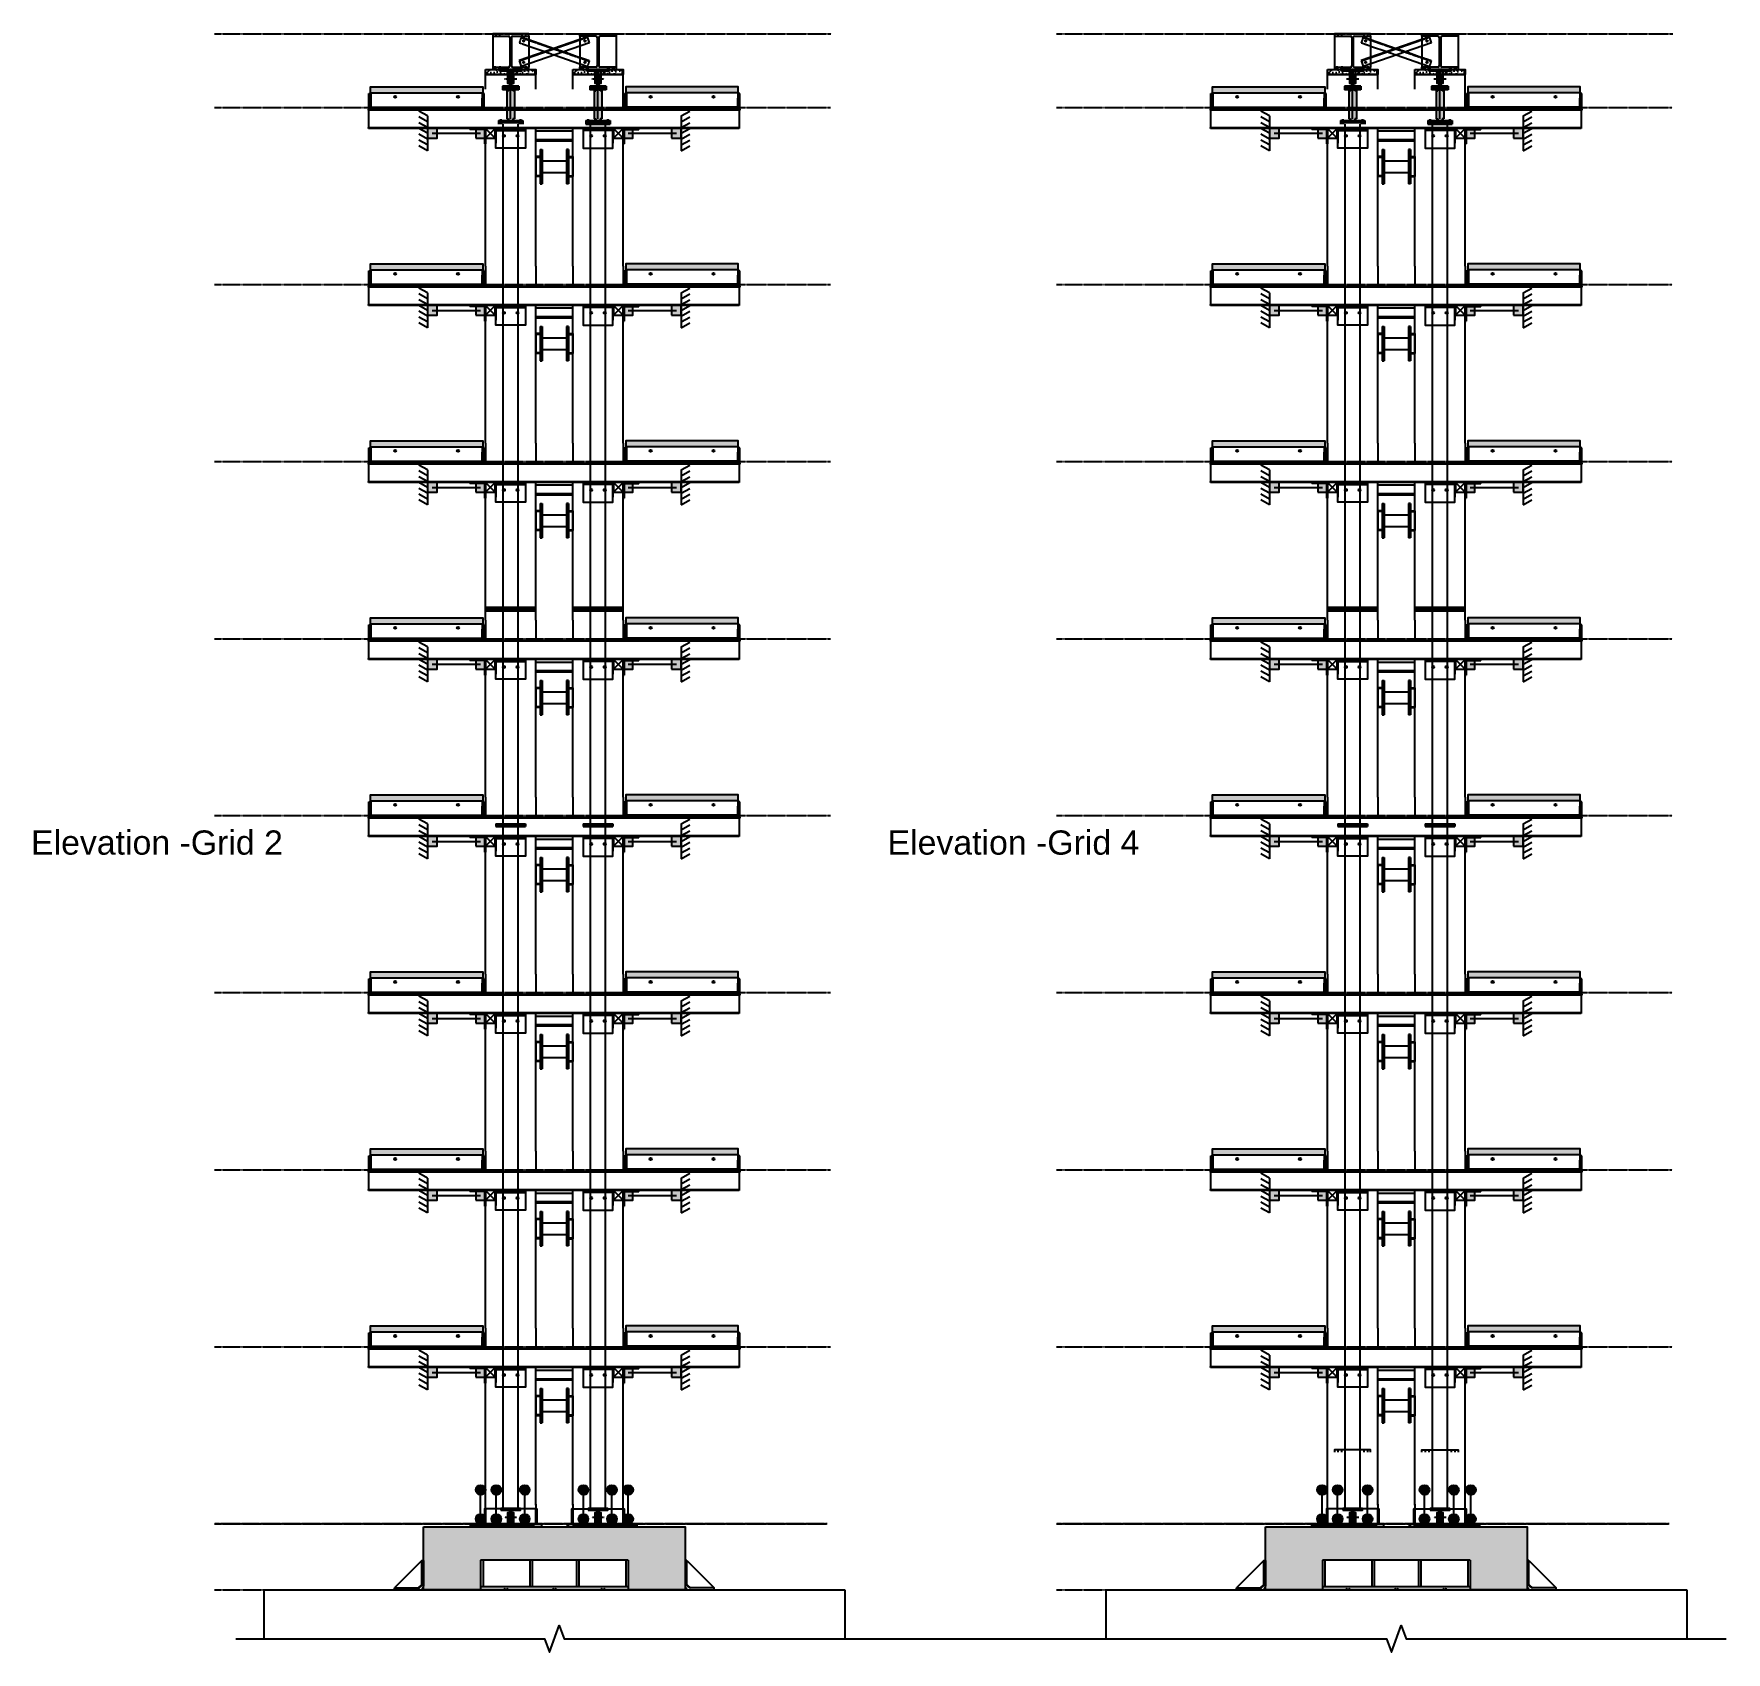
# Model space of a CAD drawing. Header units: millimetres. Extents: x -79526 to 153901, y -45620 to 21119.
# Drawn here: x 114800 to 132277, y -1340 to 15380 of the extents above; entities that cross this region are included whole.
import ezdxf

# ---------------------------------------------------------------- set-up
doc = ezdxf.new("R2010")
doc.units = ezdxf.units.MM
doc.header["$MEASUREMENT"] = 0
for name, pattern in [('ACAD_ISO02W100', [15, 12, -3]), ('CENTER', [50.8, 31.75, -6.35, 6.35, -6.35]), ('DASHED', [19.05, 12.7, -6.35])]:
    doc.linetypes.add(name, pattern=pattern)
for name, color, linetype in [('center', 7, 'CENTER'), ('colum', 154, 'Continuous'), ('Dashed', 7, 'DASHED'), ('greygrid', 252, 'CENTER'), ('Note', 7, 'Continuous'), ('Plot', 254, 'Continuous'), ('SolidLine', 7, 'Continuous'), ('STRUCTURENOTE', 7, 'Continuous'), ('truss', 250, 'Continuous')]:
    doc.layers.add(name, color=color, linetype=linetype)
doc.styles.get("Standard").update_dxf_attribs({"font": 'arial.ttf'})

msp = doc.modelspace()

# ---------------------------------------------------------------- texts
at = {"layer": 'greygrid', "lineweight": -2, "ltscale": 0.2, "char_height": 250, "attachment_point": 5}
for s, insert in [('Elevation -Grid 2', (116071, 7023)), ('Elevation -Grid 4', (124917, 7023))]:
    msp.add_mtext_dynamic_manual_height_columns(s, width=5195.11, gutter_width=50, heights=[0], dxfattribs=dict(at, insert=insert))

# ---------------------------------------------------------------- blocks, each defined once
blk = doc.blocks.new('MassBlockElevationView1')
at = {"true_color": 0xadddf7}
h = blk.add_hatch(color=141, dxfattribs=at)
h.dxf.hatch_style = 1
h.paths.add_polyline_path([(-3809.95, 430), (-3809.95, 223), (-3804.7, 223), (-3804.7, 315), (-3804.7, 370), (-2654.7, 370), (-2654.7, 223), (-2649.95, 223), (-2649.95, 430)])
h = blk.add_hatch(color=141, dxfattribs=at)
h.dxf.hatch_style = 1
h.paths.add_polyline_path([(-1170.95, 430), (-10.95, 430), (-10.95, 223), (-16.2, 223), (-16.2, 315), (-16.2, 370), (-1166.2, 370), (-1166.2, 223), (-1170.95, 223)])
at = {"layer": 'Plot', "ltscale": 0.1}
for p, q in [((-3825.2, 200), (-3825.2, 360)), ((-3825.2, 360), (-3815.2, 360)), ((-3815.2, 210), (-3815.2, 360)), ((-3804.7, 370), (-2654.7, 370)), ((-3804.7, 370), (-3804.7, 210)), ((-2654.7, 370), (-2654.7, 210)), ((-2645.2, 210), (-2645.2, 360)), ((-2635.2, 360), (-2645.2, 360)), ((-2635.2, 200), (-2635.2, 360)), ((-1185.7, 200), (-1185.7, 360)), ((-1185.7, 360), (-1175.7, 360)), ((-1175.7, 210), (-1175.7, 360)), ((-1166.2, 370), (-1166.2, 210)), ((-16.2, 370), (-1166.2, 370)), ((-16.2, 370), (-16.2, 210)), ((-5.7, 210), (-5.7, 360)), ((4.3, 360), (-5.7, 360)), ((4.3, 200), (4.3, 360)), ((-3830.4, 200), (0, 200)), ((-3830.4, 190), (-3830.4, 200)), ((0, 190), (-3830.4, 190)), ((-3830.4, 190), (-3830.4, 10)), ((-3825.2, 339), (-3815.2, 339)), ((-3825.2, 328), (-3815.2, 328)), ((-3825.2, 317), (-3815.2, 317)), ((-3825.2, 200), (-3665.2, 200)), ((-3815.2, 210), (-3665.2, 210)), ((-3804.7, 210), (-3804.7, 315)), ((-3804.7, 220), (-2654.7, 220)), ((-3804.7, 210), (-2654.7, 210)), ((-3804.7, 210), (-3558.7, 210)), ((-3558.7, 210), (-3804.7, 210)), ((-3784.2, 200), (-3784.2, 210)), ((-3783.7, 220), (-3783.7, 210)), ((-3775.2, 220), (-3775.2, 210)), ((-3775.2, 200), (-3775.2, 210)), ((-3766.7, 220), (-3766.7, 210)), ((-3766.2, 200), (-3766.2, 210)), ((-3699.2, 200), (-3699.2, 210)), ((-3698.7, 220), (-3698.7, 210)), ((-3690.2, 220), (-3690.2, 210)), ((-3690.2, 200), (-3690.2, 210)), ((-3681.7, 220), (-3681.7, 210)), ((-3681.2, 200), (-3681.2, 210)), ((-3665.2, 200), (-3665.2, 210)), ((-3665.2, 200), (-3665.2, 210)), ((-2795.2, 200), (-2795.2, 210)), ((-2645.2, 210), (-2795.2, 210)), ((-2795.2, 200), (-2795.2, 210)), ((-2635.2, 200), (-2795.2, 200)), ((-2779.2, 200), (-2779.2, 210)), ((-2778.7, 220), (-2778.7, 210)), ((-2770.2, 220), (-2770.2, 210)), ((-2770.2, 200), (-2770.2, 210)), ((-2761.7, 220), (-2761.7, 210)), ((-2761.2, 200), (-2761.2, 210)), ((-2694.2, 200), (-2694.2, 210)), ((-2693.7, 220), (-2693.7, 210)), ((-2685.2, 220), (-2685.2, 210)), ((-2685.2, 200), (-2685.2, 210)), ((-2676.7, 220), (-2676.7, 210)), ((-2676.2, 200), (-2676.2, 210)), ((-2654.7, 210), (-2654.7, 315)), ((-2635.2, 339), (-2645.2, 339)), ((-2635.2, 328), (-2645.2, 328)), ((-2635.2, 317), (-2645.2, 317)), ((-1185.7, 339), (-1175.7, 339)), ((-1185.7, 328), (-1175.7, 328)), ((-1185.7, 317), (-1175.7, 317)), ((-1185.7, 200), (-1025.7, 200)), ((-1175.7, 210), (-1025.7, 210)), ((-1166.2, 210), (-1166.2, 315)), ((-16.2, 220), (-1166.2, 220)), ((-16.2, 210), (-1166.2, 210)), ((-1154.2, 200), (-1154.2, 190)), ((-1145.2, 200), (-1145.2, 190)), ((-1144.7, 200), (-1144.7, 210)), ((-1144.2, 220), (-1144.2, 210)), ((-1136.2, 200), (-1136.2, 190)), ((-1135.7, 220), (-1135.7, 210)), ((-1135.7, 200), (-1135.7, 210)), ((-1127.2, 220), (-1127.2, 210)), ((-1126.7, 200), (-1126.7, 210)), ((-1069.2, 200), (-1069.2, 190)), ((-1060.2, 200), (-1060.2, 190)), ((-1059.7, 200), (-1059.7, 210)), ((-1059.2, 220), (-1059.2, 210)), ((-1051.2, 200), (-1051.2, 190)), ((-1050.7, 220), (-1050.7, 210)), ((-1050.7, 200), (-1050.7, 210)), ((-1042.2, 220), (-1042.2, 210)), ((-1041.7, 200), (-1041.7, 210)), ((-1025.7, 200), (-1025.7, 210)), ((-1025.7, 200), (-1025.7, 210)), ((-16.2, 210), (-262.2, 210)), ((-262.2, 210), (-16.2, 210)), ((-155.7, 200), (-155.7, 210)), ((-5.7, 210), (-155.7, 210)), ((-155.7, 200), (-155.7, 210)), ((4.3, 200), (-155.7, 200)), ((-149.2, 200), (-149.2, 190)), ((-140.2, 200), (-140.2, 190)), ((-139.7, 200), (-139.7, 210)), ((-139.2, 220), (-139.2, 210)), ((-131.2, 200), (-131.2, 190)), ((-130.7, 220), (-130.7, 210)), ((-130.7, 200), (-130.7, 210)), ((-122.2, 220), (-122.2, 210)), ((-121.7, 200), (-121.7, 210)), ((-64.2, 200), (-64.2, 190)), ((-55.2, 200), (-55.2, 190)), ((-54.7, 200), (-54.7, 210)), ((-54.2, 220), (-54.2, 210)), ((-46.2, 200), (-46.2, 190)), ((-45.7, 220), (-45.7, 210)), ((-45.7, 200), (-45.7, 210)), ((-37.2, 220), (-37.2, 210)), ((-36.7, 200), (-36.7, 210)), ((-16.2, 210), (-16.2, 315)), ((4.3, 339), (-5.7, 339)), ((4.3, 328), (-5.7, 328)), ((4.3, 317), (-5.7, 317)), ((0, 200), (0, 190)), ((0, 190), (0, 200)), ((0, 190), (0, 10)), ((0, 190), (0, 10)), ((9.5, 190), (9.5, 200)), ((-3830.4, 10), (0, 10)), ((-3830.4, 0), (-3830.4, 10)), ((0, 0), (-3830.4, 0)), ((-2622.9, 0), (-2782.9, 0)), ((-2782.9, 0), (-2782.9, -10)), ((-2761.9, 10), (-2761.9, 0)), ((-2761.9, 0), (-2761.9, -10)), ((-2761.9, 0), (-2761.9, -10)), ((-2752.9, 10), (-2752.9, 0)), ((-2752.9, 0), (-2752.9, -10)), ((-2752.9, 0), (-2752.9, -10)), ((-2743.9, 10), (-2743.9, 0)), ((-2743.9, 0), (-2743.9, -10)), ((-2743.9, 0), (-2743.9, -10)), ((-2661.9, 10), (-2661.9, 0)), ((-2661.9, 0), (-2661.9, -10)), ((-2661.9, 0), (-2661.9, -10)), ((-2652.9, 10), (-2652.9, 0)), ((-2652.9, 0), (-2652.9, -10)), ((-2652.9, 0), (-2652.9, -10)), ((-2643.9, 10), (-2643.9, 0)), ((-2643.9, 0), (-2643.9, -10)), ((-2643.9, 0), (-2643.9, -10)), ((-2622.9, 0), (-2622.9, -160)), ((-1198, 0), (-1198, -160)), ((-1198, 0), (-1038, 0)), ((-1177, 10), (-1177, 0)), ((-1177, 0), (-1177, -10)), ((-1168, 10), (-1168, 0)), ((-1168, 0), (-1168, -10)), ((-1159, 10), (-1159, 0)), ((-1159, 0), (-1159, -10)), ((-1077, 10), (-1077, 0)), ((-1077, 0), (-1077, -10)), ((-1068, 10), (-1068, 0)), ((-1068, 0), (-1068, -10)), ((-1059, 10), (-1059, 0)), ((-1059, 0), (-1059, -10)), ((-1038, 0), (-1038, -10)), ((0, 10), (0, 0)), ((0, 0), (0, 10)), ((-2632.9, -10), (-2782.9, -10)), ((-2632.9, -10), (-2632.9, -160)), ((-2622.9, -56), (-2632.9, -56)), ((-2622.9, -67), (-2632.9, -67)), ((-2622.9, -78), (-2632.9, -78)), ((-2622.9, -160), (-2632.9, -160)), ((-1198, -56), (-1188, -56)), ((-1198, -67), (-1188, -67)), ((-1198, -78), (-1188, -78)), ((-1198, -160), (-1188, -160)), ((-1188, -10), (-1188, -160)), ((-1188, -10), (-1038, -10))]:
    blk.add_line(p, q, dxfattribs=at)
for points in [[(-3804.7, 223), (-3809.95, 223), (-3809.95, 430), (-2649.95, 430), (-2649.95, 223), (-2654.7, 223)], [(-16.2, 223), (-10.95, 223), (-10.95, 430), (-1170.95, 430), (-1170.95, 223), (-1166.2, 223)]]:
    blk.add_lwpolyline(points, dxfattribs=at)
for centre in [(-3554.95, 327), (-2904.95, 327), (-915.95, 327), (-265.95, 327)]:
    blk.add_circle(centre, 11, dxfattribs=at)
blk = doc.blocks.new('*U148')
at = {"layer": 'Plot', "lineweight": -2}
for p, q in [((-711.2, -926.2), (-711.2, 496.2)), ((-190.5, -926.2), (-190.5, 496.2)), ((190.5, -926.2), (190.5, 496.2)), ((711.2, -926.2), (711.2, 496.2)), ((-146.05, 205.5), (-190.5, 205.5)), ((-190.5, 205.5), (-190.5, -0.5)), ((-146.05, 197.5), (-190.5, 197.5)), ((146.05, 205.5), (190.5, 205.5)), ((146.05, 197.5), (190.5, 197.5)), ((190.5, 205.5), (190.5, -0.5)), ((-146.05, 7.5), (-190.5, 7.5)), ((-127, 162.5), (127, 162.5)), ((-127, 42.5), (127, 42.5)), ((146.05, 7.5), (190.5, 7.5)), ((-146.05, -0.5), (-190.5, -0.5)), ((146.05, -0.5), (190.5, -0.5))]:
    blk.add_line(p, q, dxfattribs=at)
at = {"layer": 'Plot'}
for p, q in [((-298.45, 496.2), (-603.25, 496.2)), ((-603.25, 496.2), (-603.25, 343.8)), ((-298.45, 496.2), (-298.45, 343.8)), ((298.45, 496.2), (603.25, 496.2)), ((298.45, 496.2), (298.45, 343.8)), ((603.25, 496.2), (603.25, 343.8))]:
    blk.add_line(p, q, dxfattribs=at)
at = {"layer": 'Plot', "ltscale": 0.1}
for p, q in [((-190.5, 470.8), (190.5, 470.8)), ((-190.5, 369.2), (190.5, 369.2)), ((-146.05, 280.3), (-146.05, -75.3)), ((-146.05, 280.3), (-127, 280.3)), ((-127, 280.3), (-127, -75.3)), ((127, 280.3), (127, -75.3)), ((146.05, 280.3), (127, 280.3)), ((146.05, 280.3), (146.05, -75.3)), ((-146.05, -75.3), (-127, -75.3)), ((146.05, -75.3), (127, -75.3))]:
    blk.add_line(p, q, dxfattribs=at)
at = {"layer": 'Plot', "linetype": 'ACAD_ISO02W100', "ltscale": 0.1}
blk.add_line((-190.5, 381.9), (190.5, 381.9), dxfattribs=at)
at = {"layer": 'SolidLine', "ltscale": 0.1}
for p, q in [((-603.25, 477.15), (-298.45, 477.15)), ((603.25, 477.15), (298.45, 477.15))]:
    blk.add_line(p, q, dxfattribs=at)
for points in [[(-603.25, 496.2), (-298.45, 496.2), (-298.45, 293), (-603.25, 293)], [(603.25, 496.2), (298.45, 496.2), (298.45, 293), (603.25, 293)]]:
    blk.add_lwpolyline(points, close=True, dxfattribs=at)
for centre in [(-520.7, 420), (-381, 420), (381, 420), (520.7, 420)]:
    blk.add_circle(centre, 11.12, dxfattribs=at)
blk.add_blockref('MassBlockElevationView1', (1910.45, 496.2))
blk = doc.blocks.new('*U149')
at = {"color": 0, "linetype": 'ByBlock', "lineweight": -2, "transparency": 16777216}
for p in [(0, 12801.6), (0, 10972.8), (0, 9144), (0, 7315.2), (0, 5486.4), (0, 3657.6), (0, 1828.8), (0, 0)]:
    blk.add_blockref('*U148', p, dxfattribs=at)
blk = doc.blocks.new('*U155')
at = {"layer": 'Plot', "lineweight": -2}
for p, q in [((-711.2, -926.2), (-711.2, 496.2)), ((-190.5, -926.2), (-190.5, 496.2)), ((190.5, -926.2), (190.5, 496.2)), ((711.2, -926.2), (711.2, 496.2)), ((-146.05, 205.5), (-190.5, 205.5)), ((-190.5, 205.5), (-190.5, -0.5)), ((-146.05, 197.5), (-190.5, 197.5)), ((146.05, 205.5), (190.5, 205.5)), ((146.05, 197.5), (190.5, 197.5)), ((190.5, 205.5), (190.5, -0.5)), ((-146.05, 7.5), (-190.5, 7.5)), ((-127, 162.5), (127, 162.5)), ((-127, 42.5), (127, 42.5)), ((146.05, 7.5), (190.5, 7.5)), ((-146.05, -0.5), (-190.5, -0.5)), ((146.05, -0.5), (190.5, -0.5))]:
    blk.add_line(p, q, dxfattribs=at)
at = {"layer": 'Plot'}
for p, q in [((-298.45, 496.2), (-603.25, 496.2)), ((-603.25, 496.2), (-603.25, 343.8)), ((-298.45, 496.2), (-298.45, 343.8)), ((298.45, 496.2), (603.25, 496.2)), ((298.45, 496.2), (298.45, 343.8)), ((603.25, 496.2), (603.25, 343.8))]:
    blk.add_line(p, q, dxfattribs=at)
at = {"layer": 'Plot', "ltscale": 0.1}
for p, q in [((-190.5, 470.8), (190.5, 470.8)), ((-190.5, 369.2), (190.5, 369.2)), ((-146.05, 280.3), (-146.05, -75.3)), ((-146.05, 280.3), (-127, 280.3)), ((-127, 280.3), (-127, -75.3)), ((127, 280.3), (127, -75.3)), ((146.05, 280.3), (127, 280.3)), ((146.05, 280.3), (146.05, -75.3)), ((-146.05, -75.3), (-127, -75.3)), ((146.05, -75.3), (127, -75.3))]:
    blk.add_line(p, q, dxfattribs=at)
at = {"layer": 'Plot', "linetype": 'ACAD_ISO02W100', "ltscale": 0.1}
blk.add_line((-190.5, 381.9), (190.5, 381.9), dxfattribs=at)
at = {"layer": 'SolidLine', "ltscale": 0.1}
for p, q in [((-603.25, 477.15), (-298.45, 477.15)), ((603.25, 477.15), (298.45, 477.15))]:
    blk.add_line(p, q, dxfattribs=at)
for points in [[(-603.25, 496.2), (-298.45, 496.2), (-298.45, 293), (-603.25, 293)], [(603.25, 496.2), (298.45, 496.2), (298.45, 293), (603.25, 293)]]:
    blk.add_lwpolyline(points, close=True, dxfattribs=at)
for centre in [(-520.7, 420), (-381, 420), (381, 420), (520.7, 420)]:
    blk.add_circle(centre, 11.12, dxfattribs=at)
blk.add_blockref('MassBlockElevationView1', (1910.45, 496.2))
blk = doc.blocks.new('*U154')
at = {"color": 0, "linetype": 'ByBlock', "lineweight": -2, "transparency": 16777216}
for p in [(0, 12801.6), (0, 10972.8), (0, 9144), (0, 7315.2), (0, 5486.4), (0, 3657.6), (0, 1828.8), (0, 0)]:
    blk.add_blockref('*U155', p, dxfattribs=at)
blk = doc.blocks.new('*U156')
for p, q in [((-711, 103), (-711, -103)), ((-190, 103), (-190, -103)), ((190, 103), (190, -103)), ((711, 103), (711, -103))]:
    blk.add_line(p, q)
blk = doc.blocks.new('*U157')
at = {"color": 0, "linetype": 'ByBlock', "lineweight": -2, "transparency": 16777216}
for p in [(0, 10972.8), (0, 9144), (0, 7315.2), (0, 5486.4), (0, 3657.6), (0, 1828.8), (0, 0)]:
    blk.add_blockref('*U156', p, dxfattribs=at)
blk = doc.blocks.new('*U158')
for p, q in [((-711, 103), (-711, -103)), ((-190, 103), (-190, -103)), ((190, 103), (190, -103)), ((711, 103), (711, -103))]:
    blk.add_line(p, q)
blk = doc.blocks.new('*U159')
at = {"color": 0, "linetype": 'ByBlock', "lineweight": -2, "transparency": 16777216}
for p in [(0, 10972.8), (0, 9144), (0, 7315.2), (0, 5486.4), (0, 3657.6), (0, 1828.8), (0, 0)]:
    blk.add_blockref('*U158', p, dxfattribs=at)

# ---------------------------------------------------------------- hatches: boundary and pattern name
h = msp.add_hatch(color=1)
h.dxf.hatch_style = 1
h.paths.add_polyline_path([(118864, 14302), (118964, 14302), (118964, 14402), (118864, 14402)])
h.paths.add_polyline_path([(119364, 14302), (119464, 14302), (119464, 14402), (119364, 14402)])
edge = h.paths.add_edge_path()
edge.add_line((118914, 14352), (119414, 14352))
h = msp.add_hatch(color=1)
h.dxf.hatch_style = 1
h.paths.add_polyline_path([(120886, 14302), (120986, 14302), (120986, 14402), (120886, 14402)])
h.paths.add_polyline_path([(121386, 14302), (121486, 14302), (121486, 14402), (121386, 14402)])
edge = h.paths.add_edge_path()
edge.add_line((120936, 14352), (121436, 14352))
h = msp.add_hatch(color=1)
h.dxf.hatch_style = 1
h.paths.add_polyline_path([(127560, 14302), (127660, 14302), (127660, 14402), (127560, 14402)])
h.paths.add_polyline_path([(128060, 14302), (128160, 14302), (128160, 14402), (128060, 14402)])
edge = h.paths.add_edge_path()
edge.add_line((127610, 14352), (128110, 14352))
h = msp.add_hatch(color=1)
h.dxf.hatch_style = 1
h.paths.add_polyline_path([(129582, 14302), (129682, 14302), (129682, 14402), (129582, 14402)])
h.paths.add_polyline_path([(130082, 14302), (130182, 14302), (130182, 14402), (130082, 14402)])
edge = h.paths.add_edge_path()
edge.add_line((129632, 14352), (130132, 14352))
h = msp.add_hatch(color=1)
h.dxf.hatch_style = 1
h.paths.add_polyline_path([(118864, 12473), (118964, 12473), (118964, 12573), (118864, 12573)])
h.paths.add_polyline_path([(119364, 12473), (119464, 12473), (119464, 12573), (119364, 12573)])
edge = h.paths.add_edge_path()
edge.add_line((118914, 12523), (119414, 12523))
h = msp.add_hatch(color=1)
h.dxf.hatch_style = 1
h.paths.add_polyline_path([(120886, 12473), (120986, 12473), (120986, 12573), (120886, 12573)])
h.paths.add_polyline_path([(121386, 12473), (121486, 12473), (121486, 12573), (121386, 12573)])
edge = h.paths.add_edge_path()
edge.add_line((120936, 12523), (121436, 12523))
h = msp.add_hatch(color=1)
h.dxf.hatch_style = 1
h.paths.add_polyline_path([(127560, 12473), (127660, 12473), (127660, 12573), (127560, 12573)])
h.paths.add_polyline_path([(128060, 12473), (128160, 12473), (128160, 12573), (128060, 12573)])
edge = h.paths.add_edge_path()
edge.add_line((127610, 12523), (128110, 12523))
h = msp.add_hatch(color=1)
h.dxf.hatch_style = 1
h.paths.add_polyline_path([(129582, 12473), (129682, 12473), (129682, 12573), (129582, 12573)])
h.paths.add_polyline_path([(130082, 12473), (130182, 12473), (130182, 12573), (130082, 12573)])
edge = h.paths.add_edge_path()
edge.add_line((129632, 12523), (130132, 12523))
h = msp.add_hatch(color=1)
h.dxf.hatch_style = 1
h.paths.add_polyline_path([(118864, 10644), (118964, 10644), (118964, 10744), (118864, 10744)])
h.paths.add_polyline_path([(119364, 10644), (119464, 10644), (119464, 10744), (119364, 10744)])
edge = h.paths.add_edge_path()
edge.add_line((118914, 10694), (119414, 10694))
h = msp.add_hatch(color=1)
h.dxf.hatch_style = 1
h.paths.add_polyline_path([(120886, 10644), (120986, 10644), (120986, 10744), (120886, 10744)])
h.paths.add_polyline_path([(121386, 10644), (121486, 10644), (121486, 10744), (121386, 10744)])
edge = h.paths.add_edge_path()
edge.add_line((120936, 10694), (121436, 10694))
h = msp.add_hatch(color=1)
h.dxf.hatch_style = 1
h.paths.add_polyline_path([(127560, 10644), (127660, 10644), (127660, 10744), (127560, 10744)])
h.paths.add_polyline_path([(128060, 10644), (128160, 10644), (128160, 10744), (128060, 10744)])
edge = h.paths.add_edge_path()
edge.add_line((127610, 10694), (128110, 10694))
h = msp.add_hatch(color=1)
h.dxf.hatch_style = 1
h.paths.add_polyline_path([(129582, 10644), (129682, 10644), (129682, 10744), (129582, 10744)])
h.paths.add_polyline_path([(130082, 10644), (130182, 10644), (130182, 10744), (130082, 10744)])
edge = h.paths.add_edge_path()
edge.add_line((129632, 10694), (130132, 10694))
h = msp.add_hatch(color=1)
h.dxf.hatch_style = 1
h.paths.add_polyline_path([(118864, 8816), (118964, 8816), (118964, 8916), (118864, 8916)])
h.paths.add_polyline_path([(119364, 8816), (119464, 8816), (119464, 8916), (119364, 8916)])
edge = h.paths.add_edge_path()
edge.add_line((118914, 8866), (119414, 8866))
h = msp.add_hatch(color=1)
h.dxf.hatch_style = 1
h.paths.add_polyline_path([(120886, 8816), (120986, 8816), (120986, 8916), (120886, 8916)])
h.paths.add_polyline_path([(121386, 8816), (121486, 8816), (121486, 8916), (121386, 8916)])
edge = h.paths.add_edge_path()
edge.add_line((120936, 8866), (121436, 8866))
h = msp.add_hatch(color=1)
h.dxf.hatch_style = 1
h.paths.add_polyline_path([(127560, 8816), (127660, 8816), (127660, 8916), (127560, 8916)])
h.paths.add_polyline_path([(128060, 8816), (128160, 8816), (128160, 8916), (128060, 8916)])
edge = h.paths.add_edge_path()
edge.add_line((127610, 8866), (128110, 8866))
h = msp.add_hatch(color=1)
h.dxf.hatch_style = 1
h.paths.add_polyline_path([(129582, 8816), (129682, 8816), (129682, 8916), (129582, 8916)])
h.paths.add_polyline_path([(130082, 8816), (130182, 8816), (130182, 8916), (130082, 8916)])
edge = h.paths.add_edge_path()
edge.add_line((129632, 8866), (130132, 8866))
h = msp.add_hatch(color=1)
h.dxf.hatch_style = 1
h.paths.add_polyline_path([(118864, 6987), (118964, 6987), (118964, 7087), (118864, 7087)])
h.paths.add_polyline_path([(119364, 6987), (119464, 6987), (119464, 7087), (119364, 7087)])
edge = h.paths.add_edge_path()
edge.add_line((118914, 7037), (119414, 7037))
h = msp.add_hatch(color=1)
h.dxf.hatch_style = 1
h.paths.add_polyline_path([(120886, 6987), (120986, 6987), (120986, 7087), (120886, 7087)])
h.paths.add_polyline_path([(121386, 6987), (121486, 6987), (121486, 7087), (121386, 7087)])
edge = h.paths.add_edge_path()
edge.add_line((120936, 7037), (121436, 7037))
h = msp.add_hatch(color=1)
h.dxf.hatch_style = 1
h.paths.add_polyline_path([(127560, 6987), (127660, 6987), (127660, 7087), (127560, 7087)])
h.paths.add_polyline_path([(128060, 6987), (128160, 6987), (128160, 7087), (128060, 7087)])
edge = h.paths.add_edge_path()
edge.add_line((127610, 7037), (128110, 7037))
h = msp.add_hatch(color=1)
h.dxf.hatch_style = 1
h.paths.add_polyline_path([(129582, 6987), (129682, 6987), (129682, 7087), (129582, 7087)])
h.paths.add_polyline_path([(130082, 6987), (130182, 6987), (130182, 7087), (130082, 7087)])
edge = h.paths.add_edge_path()
edge.add_line((129632, 7037), (130132, 7037))
h = msp.add_hatch(color=1)
h.dxf.hatch_style = 1
h.paths.add_polyline_path([(118864, 5158), (118964, 5158), (118964, 5258), (118864, 5258)])
h.paths.add_polyline_path([(119364, 5158), (119464, 5158), (119464, 5258), (119364, 5258)])
edge = h.paths.add_edge_path()
edge.add_line((118914, 5208), (119414, 5208))
h = msp.add_hatch(color=1)
h.dxf.hatch_style = 1
h.paths.add_polyline_path([(120886, 5158), (120986, 5158), (120986, 5258), (120886, 5258)])
h.paths.add_polyline_path([(121386, 5158), (121486, 5158), (121486, 5258), (121386, 5258)])
edge = h.paths.add_edge_path()
edge.add_line((120936, 5208), (121436, 5208))
h = msp.add_hatch(color=1)
h.dxf.hatch_style = 1
h.paths.add_polyline_path([(127560, 5158), (127660, 5158), (127660, 5258), (127560, 5258)])
h.paths.add_polyline_path([(128060, 5158), (128160, 5158), (128160, 5258), (128060, 5258)])
edge = h.paths.add_edge_path()
edge.add_line((127610, 5208), (128110, 5208))
h = msp.add_hatch(color=1)
h.dxf.hatch_style = 1
h.paths.add_polyline_path([(129582, 5158), (129682, 5158), (129682, 5258), (129582, 5258)])
h.paths.add_polyline_path([(130082, 5158), (130182, 5158), (130182, 5258), (130082, 5258)])
edge = h.paths.add_edge_path()
edge.add_line((129632, 5208), (130132, 5208))
h = msp.add_hatch(color=1)
h.dxf.hatch_style = 1
h.paths.add_polyline_path([(118864, 3329), (118964, 3329), (118964, 3429), (118864, 3429)])
h.paths.add_polyline_path([(119364, 3329), (119464, 3329), (119464, 3429), (119364, 3429)])
edge = h.paths.add_edge_path()
edge.add_line((118914, 3379), (119414, 3379))
h = msp.add_hatch(color=1)
h.dxf.hatch_style = 1
h.paths.add_polyline_path([(120886, 3329), (120986, 3329), (120986, 3429), (120886, 3429)])
h.paths.add_polyline_path([(121386, 3329), (121486, 3329), (121486, 3429), (121386, 3429)])
edge = h.paths.add_edge_path()
edge.add_line((120936, 3379), (121436, 3379))
h = msp.add_hatch(color=1)
h.dxf.hatch_style = 1
h.paths.add_polyline_path([(127560, 3329), (127660, 3329), (127660, 3429), (127560, 3429)])
h.paths.add_polyline_path([(128060, 3329), (128160, 3329), (128160, 3429), (128060, 3429)])
edge = h.paths.add_edge_path()
edge.add_line((127610, 3379), (128110, 3379))
h = msp.add_hatch(color=1)
h.dxf.hatch_style = 1
h.paths.add_polyline_path([(129582, 3329), (129682, 3329), (129682, 3429), (129582, 3429)])
h.paths.add_polyline_path([(130082, 3329), (130182, 3329), (130182, 3429), (130082, 3429)])
edge = h.paths.add_edge_path()
edge.add_line((129632, 3379), (130132, 3379))
h = msp.add_hatch(color=1)
h.dxf.hatch_style = 1
h.paths.add_polyline_path([(118864, 1500), (118964, 1500), (118964, 1600), (118864, 1600)])
h.paths.add_polyline_path([(119364, 1500), (119464, 1500), (119464, 1600), (119364, 1600)])
edge = h.paths.add_edge_path()
edge.add_line((118914, 1550), (119414, 1550))
h = msp.add_hatch(color=1)
h.dxf.hatch_style = 1
h.paths.add_polyline_path([(120886, 1500), (120986, 1500), (120986, 1600), (120886, 1600)])
h.paths.add_polyline_path([(121386, 1500), (121486, 1500), (121486, 1600), (121386, 1600)])
edge = h.paths.add_edge_path()
edge.add_line((120936, 1550), (121436, 1550))
h = msp.add_hatch(color=1)
h.dxf.hatch_style = 1
h.paths.add_polyline_path([(127560, 1500), (127660, 1500), (127660, 1600), (127560, 1600)])
h.paths.add_polyline_path([(128060, 1500), (128160, 1500), (128160, 1600), (128060, 1600)])
edge = h.paths.add_edge_path()
edge.add_line((127610, 1550), (128110, 1550))
h = msp.add_hatch(color=1)
h.dxf.hatch_style = 1
h.paths.add_polyline_path([(129582, 1500), (129682, 1500), (129682, 1600), (129582, 1600)])
h.paths.add_polyline_path([(130082, 1500), (130182, 1500), (130182, 1600), (130082, 1600)])
edge = h.paths.add_edge_path()
edge.add_line((129632, 1550), (130132, 1550))
h = msp.add_hatch()
h.set_pattern_fill('ANSI31', color=1)
h.set_pattern_definition([(45, (39547.78113, -7567.50449), (-0.08838834765, 0.08838834765), [])])
edge = h.paths.add_edge_path()
edge.add_arc((119413, 337), 50, 0, 360)
edge = h.paths.add_edge_path()
edge.add_arc((119413, 37), 50, 0, 360)
h = msp.add_hatch()
h.set_pattern_fill('ANSI31', color=1)
h.set_pattern_definition([(45, (39710.69564, -7567.50449), (-0.08838834765, 0.08838834765), [])])
edge = h.paths.add_edge_path()
edge.add_arc((119576, 337), 50, 0, 360)
edge = h.paths.add_edge_path()
edge.add_arc((119576, 37), 50, 0, 360)
h = msp.add_hatch()
h.set_pattern_fill('ANSI31', color=1)
h.set_pattern_definition([(45, (40004.73629, -7567.50449), (-0.08838834765, 0.08838834765), [])])
edge = h.paths.add_edge_path()
edge.add_arc((119870, 337), 50, 0, 360)
edge = h.paths.add_edge_path()
edge.add_arc((119870, 37), 50, 0, 360)
h = msp.add_hatch()
h.set_pattern_fill('ANSI31', color=1)
h.set_pattern_definition([(45, (40610.83094, -7567.50449), (-0.08838834765, 0.08838834765), [])])
edge = h.paths.add_edge_path()
edge.add_arc((120476, 337), 50, 0, 360)
edge = h.paths.add_edge_path()
edge.add_arc((120476, 37), 50, 0, 360)
h = msp.add_hatch()
h.set_pattern_fill('ANSI31', color=1)
h.set_pattern_definition([(45, (40905.04167, -7567.50449), (-0.08838834765, 0.08838834765), [])])
edge = h.paths.add_edge_path()
edge.add_arc((120770, 337), 50, 0, 360)
edge = h.paths.add_edge_path()
edge.add_arc((120770, 37), 50, 0, 360)
h = msp.add_hatch()
h.set_pattern_fill('ANSI31', color=1)
h.set_pattern_definition([(45, (41073.05253, -7567.50449), (-0.08838834765, 0.08838834765), [])])
edge = h.paths.add_edge_path()
edge.add_arc((120938, 337), 50, 0, 360)
edge = h.paths.add_edge_path()
edge.add_arc((120938, 37), 50, 0, 360)
h = msp.add_hatch()
h.set_pattern_fill('ANSI31', color=1)
h.set_pattern_definition([(45, (48239.11264, -7567.50449), (-0.08838834765, 0.08838834765), [])])
edge = h.paths.add_edge_path()
edge.add_arc((128104, 337), 50, 0, 360)
edge = h.paths.add_edge_path()
edge.add_arc((128104, 37), 50, 0, 360)
h = msp.add_hatch()
h.set_pattern_fill('ANSI31', color=1)
h.set_pattern_definition([(45, (48399.6651, -7567.50449), (-0.08838834765, 0.08838834765), [])])
edge = h.paths.add_edge_path()
edge.add_arc((128265, 337), 50, 0, 360)
edge = h.paths.add_edge_path()
edge.add_arc((128265, 37), 50, 0, 360)
h = msp.add_hatch()
h.set_pattern_fill('ANSI31', color=1)
h.set_pattern_definition([(45, (48709.19979, -7567.50449), (-0.08838834765, 0.08838834765), [])])
edge = h.paths.add_edge_path()
edge.add_arc((128574, 337), 50, 0, 360)
edge = h.paths.add_edge_path()
edge.add_arc((128574, 37), 50, 0, 360)
h = msp.add_hatch()
h.set_pattern_fill('ANSI31', color=1)
h.set_pattern_definition([(45, (49296.70705, -7567.50449), (-0.08838834765, 0.08838834765), [])])
edge = h.paths.add_edge_path()
edge.add_arc((129162, 337), 50, 0, 360)
edge = h.paths.add_edge_path()
edge.add_arc((129162, 37), 50, 0, 360)
h = msp.add_hatch()
h.set_pattern_fill('ANSI31', color=1)
h.set_pattern_definition([(45, (49600.13251, -7567.50449), (-0.08838834765, 0.08838834765), [])])
edge = h.paths.add_edge_path()
edge.add_arc((129465, 337), 50, 0, 360)
edge = h.paths.add_edge_path()
edge.add_arc((129465, 37), 50, 0, 360)
h = msp.add_hatch()
h.set_pattern_fill('ANSI31', color=1)
h.set_pattern_definition([(45, (49776.03727, -7567.50449), (-0.08838834765, 0.08838834765), [])])
edge = h.paths.add_edge_path()
edge.add_arc((129641, 337), 50, 0, 360)
edge = h.paths.add_edge_path()
edge.add_arc((129641, 37), 50, 0, 360)
at = {"layer": 'Plot', "ltscale": 0.1}
h = msp.add_hatch(color=9, dxfattribs=at)
h.dxf.hatch_style = 1
h.paths.add_polyline_path([(119686, 14502), (119701, 14502), (119701, 14485), (119748, 14485), (119748, 14502), (119763, 14502), (119763, 14791), (119748, 14791), (119748, 14802), (119701, 14802), (119701, 14791), (119686, 14791)])
h = msp.add_hatch(color=9, dxfattribs=at)
h.dxf.hatch_style = 1
h.paths.add_polyline_path([(120588, 14502), (120603, 14502), (120603, 14485), (120649, 14485), (120649, 14502), (120664, 14502), (120664, 14791), (120649, 14791), (120649, 14802), (120603, 14802), (120603, 14791), (120588, 14791)])
h = msp.add_hatch(color=9, dxfattribs=at)
h.dxf.hatch_style = 1
h.paths.add_polyline_path([(128382, 14502), (128397, 14502), (128397, 14485), (128443, 14485), (128443, 14502), (128458, 14502), (128458, 14791), (128443, 14791), (128443, 14802), (128397, 14802), (128397, 14791), (128382, 14791)])
h = msp.add_hatch(color=9, dxfattribs=at)
h.dxf.hatch_style = 1
h.paths.add_polyline_path([(129284, 14502), (129299, 14502), (129299, 14485), (129345, 14485), (129345, 14502), (129360, 14502), (129360, 14791), (129345, 14791), (129345, 14802), (129299, 14802), (129299, 14791), (129284, 14791)])
h = msp.add_hatch(color=9, dxfattribs=at)
h.dxf.hatch_style = 1
h.paths.add_polyline_path([(119413, -389), (119439, -389), (120937, -389), (120937, -694), (121525, -694), (121525, -44), (118825, -44), (118825, -694), (119413, -694)])
h = msp.add_hatch(dxfattribs=at)
h.set_pattern_fill('AR-CONC', color=256, scale=0.9)
h.set_pattern_definition([(50, (174733.04, -172734.33), (163.9662, -14.34518), [17.145, -188.595]), (355, (174733.04, -172734.33), (-31.71908, 171.95116), [13.716, -150.87653]), (100.45144, (174746.7, -172735.53), (132.24712, 157.60598), [14.57101, -160.28122]), (46.1842, (174733.04, -172688.61), (243.97114, -37.8381), [25.7175, -282.8925]), (96.63556, (174753.37, -172691.77), (213.66372, 222.6835), [21.85652, -240.42205]), (351.18415, (174733.04, -172688.61), (213.66372, 222.6835), [20.57397, -226.31376]), (21, (174755.9, -172700.04), (136.45295, -92.03868), [17.145, -188.595]), (326, (174755.9, -172700.04), (55.62183, 165.76917), [13.716, -150.876]), (71.45144, (174767.27, -172707.71), (192.07478, 73.73049), [14.57101, -160.28094]), (37.5, (174733.037, -172734.335), (2.779743, 76.099535), [0, -149.0472, 0, -153.162, 0, -151.4475]), (7.5, (174733.04, -172734.335), (60.137696, 90.162517), [0, -87.3252, 0, -145.6182, 0, -57.7215]), (327.5, (174682.06, -172734.335), (122.031536, -5.15587), [0, -57.15, 0, -178.308, 0, -236.601]), (317.5, (174659.2, -172734.33), (133.316263, 22.88384), [0, -74.295, 0, -118.4148, 0, -168.021])])
h.paths.add_polyline_path([(119588, -13), (119588, -25), (119674, -25), (119674, -44), (120043, -44), (120043, -13)])
h.paths.add_polyline_path([(119531, -25), (119531, -13), (119464, -13), (119454, -13), (119408, -13), (119408, -44), (119446, -44), (119446, -25)])
h.paths.add_polyline_path([(120676, -44), (120676, -25), (120762, -25), (120762, -13), (120366, -13), (120356, -13), (120310, -13), (120310, -44)])
h.paths.add_polyline_path([(120819, -13), (120819, -25), (120905, -25), (120905, -44), (120945, -44), (120945, -13)])
h = msp.add_hatch(color=9, dxfattribs=at)
h.dxf.hatch_style = 1
h.paths.add_polyline_path([(128109, -389), (128134, -389), (129633, -389), (129633, -694), (130221, -694), (130221, -44), (127521, -44), (127521, -694), (128109, -694)])
h = msp.add_hatch(dxfattribs=at)
h.set_pattern_fill('AR-CONC', color=256, scale=0.9)
h.set_pattern_definition([(50, (183428.83, -172734.33), (163.9662, -14.34518), [17.145, -188.595]), (355, (183428.83, -172734.33), (-31.71908, 171.95116), [13.716, -150.87653]), (100.45144, (183442.5, -172735.53), (132.24712, 157.60598), [14.57101, -160.28122]), (46.1842, (183428.83, -172688.61), (243.97114, -37.8381), [25.7175, -282.8925]), (96.63556, (183449.17, -172691.77), (213.66372, 222.6835), [21.85652, -240.42205]), (351.18415, (183428.83, -172688.61), (213.66372, 222.6835), [20.57397, -226.31376]), (21, (183451.7, -172700.04), (136.45295, -92.03868), [17.145, -188.595]), (326, (183451.7, -172700.04), (55.62183, 165.76917), [13.716, -150.876]), (71.45144, (183463.07, -172707.71), (192.07478, 73.73049), [14.57101, -160.28094]), (37.5, (183428.834, -172734.335), (2.779743, 76.099535), [0, -149.0472, 0, -153.162, 0, -151.4475]), (7.5, (183428.834, -172734.335), (60.137696, 90.162517), [0, -87.3252, 0, -145.6182, 0, -57.7215]), (327.5, (183377.857, -172734.335), (122.031536, -5.15587), [0, -57.15, 0, -178.308, 0, -236.601]), (317.5, (183355, -172734.33), (133.316263, 22.88384), [0, -74.295, 0, -118.4148, 0, -168.021])])
h.paths.add_polyline_path([(128284, -13), (128284, -25), (128370, -25), (128370, -44), (128739, -44), (128739, -13)])
h.paths.add_polyline_path([(128227, -25), (128227, -13), (128160, -13), (128150, -13), (128104, -13), (128104, -44), (128141, -44), (128141, -25)])
h.paths.add_polyline_path([(129372, -44), (129372, -25), (129458, -25), (129458, -13), (129061, -13), (129052, -13), (129006, -13), (129006, -44)])
h.paths.add_polyline_path([(129515, -13), (129515, -25), (129600, -25), (129600, -44), (129641, -44), (129641, -13)])
at = {"layer": 'STRUCTURENOTE'}
h = msp.add_hatch(dxfattribs=at)
h.set_pattern_fill('AR-CONC', color=256, scale=0.5)
h.set_pattern_definition([(50, (175444.11, -172556.724), (91.092334, -7.969543), [9.525, -104.775]), (355, (175444.11, -172556.72), (-17.62171, 95.528423), [7.62, -83.82029]), (100.451445, (175451.7, -172557.39), (73.470624, 87.558876), [8.095004, -89.045122]), (46.1842, (175444.11, -172531.32), (135.53952, -21.021164), [14.2875, -157.1625]), (96.63556, (175455.41, -172533.08), (118.70207, 123.71306), [12.14251, -133.5678]), (351.18415, (175444.11, -172531.32), (118.70207, 123.71306), [11.42998, -125.72987]), (21, (175456.81, -172537.674), (75.807196, -51.1326), [9.525, -104.775]), (326, (175456.81, -172537.67), (30.901014, 92.093983), [7.62, -83.82]), (71.451445, (175463.13, -172541.935), (106.70821, 40.961384), [8.095004, -89.04497]), (37.5, (175444.112, -172556.724), (1.5443016, 42.2775194), [0, -82.804, 0, -85.09, 0, -84.1375]), (7.5, (175444.11, -172556.724), (33.409831, 50.090287), [0, -48.514, 0, -80.899, 0, -32.0675]), (327.5, (175415.79, -172556.724), (67.7952976, -2.864372), [0, -31.75, 0, -99.06, 0, -131.445]), (317.5, (175403.09, -172556.724), (74.06459, 12.713246), [0, -41.275, 0, -65.786, 0, -93.345])])
h.paths.add_polyline_path([(119985, 14961), (119985, 15012), (119464, 15012), (119464, 14961)])
h = msp.add_hatch(dxfattribs=at)
h.set_pattern_fill('AR-CONC', color=256, scale=0.5)
h.set_pattern_definition([(50, (176345.81, -172556.724), (91.092334, -7.969543), [9.525, -104.775]), (355, (176345.81, -172556.72), (-17.62171, 95.528423), [7.62, -83.82029]), (100.451445, (176353.4, -172557.39), (73.470624, 87.558876), [8.095004, -89.045122]), (46.1842, (176345.81, -172531.32), (135.53952, -21.021164), [14.2875, -157.1625]), (96.63556, (176357.11, -172533.08), (118.70207, 123.71306), [12.14251, -133.5678]), (351.18415, (176345.81, -172531.32), (118.70207, 123.71306), [11.42998, -125.72987]), (21, (176358.51, -172537.674), (75.807196, -51.1326), [9.525, -104.775]), (326, (176358.51, -172537.67), (30.901014, 92.093983), [7.62, -83.82]), (71.451445, (176364.83, -172541.935), (106.70821, 40.961384), [8.095004, -89.04497]), (37.5, (176345.812, -172556.724), (1.5443016, 42.2775194), [0, -82.804, 0, -85.09, 0, -84.1375]), (7.5, (176345.81, -172556.724), (33.409831, 50.090287), [0, -48.514, 0, -80.899, 0, -32.0675]), (327.5, (176317.49, -172556.724), (67.7952976, -2.864372), [0, -31.75, 0, -99.06, 0, -131.445]), (317.5, (176304.79, -172556.724), (74.06459, 12.713246), [0, -41.275, 0, -65.786, 0, -93.345])])
h.paths.add_polyline_path([(120886, 14961), (120886, 15012), (120366, 15012), (120366, 14961)])
h = msp.add_hatch(dxfattribs=at)
h.set_pattern_fill('AR-CONC', color=256, scale=0.5)
h.set_pattern_definition([(50, (184139.91, -172556.724), (91.092334, -7.969543), [9.525, -104.775]), (355, (184139.91, -172556.72), (-17.62171, 95.528423), [7.62, -83.82029]), (100.451445, (184147.5, -172557.39), (73.470624, 87.558876), [8.095004, -89.045122]), (46.1842, (184139.91, -172531.32), (135.53952, -21.021164), [14.2875, -157.1625]), (96.63556, (184151.2, -172533.08), (118.70207, 123.71306), [12.14251, -133.5678]), (351.18415, (184139.91, -172531.32), (118.70207, 123.71306), [11.42998, -125.72987]), (21, (184152.61, -172537.674), (75.807196, -51.1326), [9.525, -104.775]), (326, (184152.61, -172537.67), (30.901014, 92.093983), [7.62, -83.82]), (71.451445, (184158.93, -172541.935), (106.70821, 40.961384), [8.095004, -89.04497]), (37.5, (184139.91, -172556.724), (1.5443016, 42.2775194), [0, -82.804, 0, -85.09, 0, -84.1375]), (7.5, (184139.91, -172556.724), (33.409831, 50.090287), [0, -48.514, 0, -80.899, 0, -32.0675]), (327.5, (184111.59, -172556.724), (67.7952976, -2.864372), [0, -31.75, 0, -99.06, 0, -131.445]), (317.5, (184098.89, -172556.724), (74.06459, 12.713246), [0, -41.275, 0, -65.786, 0, -93.345])])
h.paths.add_polyline_path([(128680, 14961), (128680, 15012), (128160, 15012), (128160, 14961)])
h = msp.add_hatch(dxfattribs=at)
h.set_pattern_fill('AR-CONC', color=256, scale=0.5)
h.set_pattern_definition([(50, (185041.61, -172556.724), (91.092334, -7.969543), [9.525, -104.775]), (355, (185041.61, -172556.72), (-17.62171, 95.528423), [7.62, -83.82029]), (100.451445, (185049.2, -172557.39), (73.470624, 87.558876), [8.095004, -89.045122]), (46.1842, (185041.61, -172531.32), (135.53952, -21.021164), [14.2875, -157.1625]), (96.63556, (185052.9, -172533.08), (118.70207, 123.71306), [12.14251, -133.5678]), (351.18415, (185041.61, -172531.32), (118.70207, 123.71306), [11.42998, -125.72987]), (21, (185054.31, -172537.674), (75.807196, -51.1326), [9.525, -104.775]), (326, (185054.31, -172537.67), (30.901014, 92.093983), [7.62, -83.82]), (71.451445, (185060.63, -172541.935), (106.70821, 40.961384), [8.095004, -89.04497]), (37.5, (185041.61, -172556.724), (1.5443016, 42.2775194), [0, -82.804, 0, -85.09, 0, -84.1375]), (7.5, (185041.61, -172556.724), (33.409831, 50.090287), [0, -48.514, 0, -80.899, 0, -32.0675]), (327.5, (185013.29, -172556.724), (67.7952976, -2.864372), [0, -31.75, 0, -99.06, 0, -131.445]), (317.5, (185000.59, -172556.724), (74.06459, 12.713246), [0, -41.275, 0, -65.786, 0, -93.345])])
h.paths.add_polyline_path([(129582, 14961), (129582, 15012), (129061, 15012), (129061, 14961)])

# ---------------------------------------------------------------- linework, layer by layer
at = {"color": 1}
for p, q in [((118864, 14532), (118777, 14582)), ((118864, 14472), (118777, 14522)), ((118864, 14532), (118864, 14352)), ((121486, 14532), (121573, 14582)), ((121486, 14532), (121486, 14352)), ((121486, 14472), (121573, 14522)), ((127560, 14532), (127473, 14582)), ((127560, 14472), (127473, 14522)), ((127560, 14532), (127560, 14352)), ((130182, 14532), (130269, 14582)), ((130182, 14532), (130182, 14352)), ((130182, 14472), (130269, 14522)), ((118864, 14412), (118777, 14462)), ((118864, 14352), (118777, 14402)), ((118864, 14292), (118777, 14342)), ((118864, 14352), (118864, 14172)), ((118914, 14352), (119414, 14352)), ((119564, 14402), (119464, 14302)), ((119464, 14402), (119564, 14302)), ((120886, 14402), (120786, 14302)), ((120786, 14402), (120886, 14302)), ((120936, 14352), (121436, 14352)), ((121486, 14412), (121573, 14462)), ((121486, 14352), (121573, 14402)), ((121486, 14352), (121486, 14172)), ((121486, 14292), (121573, 14342)), ((127560, 14412), (127473, 14462)), ((127560, 14352), (127473, 14402)), ((127560, 14292), (127473, 14342)), ((127560, 14352), (127560, 14172)), ((127610, 14352), (128110, 14352)), ((128260, 14402), (128160, 14302)), ((128160, 14402), (128260, 14302)), ((129582, 14402), (129482, 14302)), ((129482, 14402), (129582, 14302)), ((129632, 14352), (130132, 14352)), ((130182, 14412), (130269, 14462)), ((130182, 14352), (130269, 14402)), ((130182, 14352), (130182, 14172)), ((130182, 14292), (130269, 14342)), ((118864, 14232), (118777, 14282)), ((118864, 14172), (118777, 14222)), ((121486, 14232), (121573, 14282)), ((121486, 14172), (121573, 14222)), ((127560, 14232), (127473, 14282)), ((127560, 14172), (127473, 14222)), ((130182, 14232), (130269, 14282)), ((130182, 14172), (130269, 14222)), ((118864, 12703), (118777, 12753)), ((118864, 12643), (118777, 12693)), ((118864, 12583), (118777, 12633)), ((118864, 12703), (118864, 12523)), ((121486, 12703), (121573, 12753)), ((121486, 12703), (121486, 12523)), ((121486, 12643), (121573, 12693)), ((121486, 12583), (121573, 12633)), ((127560, 12703), (127473, 12753)), ((127560, 12643), (127473, 12693)), ((127560, 12583), (127473, 12633)), ((127560, 12703), (127560, 12523)), ((130182, 12703), (130269, 12753)), ((130182, 12703), (130182, 12523)), ((130182, 12643), (130269, 12693)), ((130182, 12583), (130269, 12633)), ((118864, 12523), (118777, 12573)), ((118864, 12463), (118777, 12513)), ((118864, 12403), (118777, 12453)), ((118864, 12523), (118864, 12343)), ((118914, 12523), (119414, 12523)), ((119564, 12573), (119464, 12473)), ((119464, 12573), (119564, 12473)), ((120886, 12573), (120786, 12473)), ((120786, 12573), (120886, 12473)), ((120936, 12523), (121436, 12523)), ((121486, 12523), (121573, 12573)), ((121486, 12523), (121486, 12343)), ((121486, 12463), (121573, 12513)), ((121486, 12403), (121573, 12453)), ((127560, 12523), (127473, 12573)), ((127560, 12463), (127473, 12513)), ((127560, 12403), (127473, 12453)), ((127560, 12523), (127560, 12343)), ((127610, 12523), (128110, 12523)), ((128260, 12573), (128160, 12473)), ((128160, 12573), (128260, 12473)), ((129582, 12573), (129482, 12473)), ((129482, 12573), (129582, 12473)), ((129632, 12523), (130132, 12523)), ((130182, 12523), (130269, 12573)), ((130182, 12523), (130182, 12343)), ((130182, 12463), (130269, 12513)), ((130182, 12403), (130269, 12453)), ((118864, 12343), (118777, 12393)), ((121486, 12343), (121573, 12393)), ((127560, 12343), (127473, 12393)), ((130182, 12343), (130269, 12393)), ((118864, 10874), (118777, 10924)), ((118864, 10814), (118777, 10864)), ((118864, 10874), (118864, 10694)), ((121486, 10874), (121573, 10924)), ((121486, 10874), (121486, 10694)), ((121486, 10814), (121573, 10864)), ((127560, 10874), (127473, 10924)), ((127560, 10814), (127473, 10864)), ((127560, 10874), (127560, 10694)), ((130182, 10874), (130269, 10924)), ((130182, 10874), (130182, 10694)), ((130182, 10814), (130269, 10864)), ((118864, 10754), (118777, 10804)), ((118864, 10694), (118777, 10744)), ((118864, 10634), (118777, 10684)), ((118864, 10694), (118864, 10514)), ((118914, 10694), (119414, 10694)), ((119564, 10744), (119464, 10644)), ((119464, 10744), (119564, 10644)), ((120886, 10744), (120786, 10644)), ((120786, 10744), (120886, 10644)), ((120936, 10694), (121436, 10694)), ((121486, 10754), (121573, 10804)), ((121486, 10694), (121573, 10744)), ((121486, 10694), (121486, 10514)), ((121486, 10634), (121573, 10684)), ((127560, 10754), (127473, 10804)), ((127560, 10694), (127473, 10744)), ((127560, 10634), (127473, 10684)), ((127560, 10694), (127560, 10514)), ((127610, 10694), (128110, 10694)), ((128260, 10744), (128160, 10644)), ((128160, 10744), (128260, 10644)), ((129582, 10744), (129482, 10644)), ((129482, 10744), (129582, 10644)), ((129632, 10694), (130132, 10694)), ((130182, 10754), (130269, 10804)), ((130182, 10694), (130269, 10744)), ((130182, 10694), (130182, 10514)), ((130182, 10634), (130269, 10684)), ((118864, 10574), (118777, 10624)), ((118864, 10514), (118777, 10564)), ((121486, 10574), (121573, 10624)), ((121486, 10514), (121573, 10564)), ((127560, 10574), (127473, 10624)), ((127560, 10514), (127473, 10564)), ((130182, 10574), (130269, 10624)), ((130182, 10514), (130269, 10564)), ((118864, 9046), (118777, 9096)), ((121486, 9046), (121573, 9096)), ((127560, 9046), (127473, 9096)), ((130182, 9046), (130269, 9096)), ((118864, 8986), (118777, 9036)), ((118864, 8926), (118777, 8976)), ((118864, 8866), (118777, 8916)), ((118864, 9046), (118864, 8866)), ((119564, 8916), (119464, 8816)), ((119464, 8916), (119564, 8816)), ((120886, 8916), (120786, 8816)), ((120786, 8916), (120886, 8816)), ((121486, 9046), (121486, 8866)), ((121486, 8986), (121573, 9036)), ((121486, 8926), (121573, 8976)), ((121486, 8866), (121573, 8916)), ((127560, 8986), (127473, 9036)), ((127560, 8926), (127473, 8976)), ((127560, 8866), (127473, 8916)), ((127560, 9046), (127560, 8866)), ((128260, 8916), (128160, 8816)), ((128160, 8916), (128260, 8816)), ((129582, 8916), (129482, 8816)), ((129482, 8916), (129582, 8816)), ((130182, 9046), (130182, 8866)), ((130182, 8986), (130269, 9036)), ((130182, 8926), (130269, 8976)), ((130182, 8866), (130269, 8916)), ((118864, 8806), (118777, 8856)), ((118864, 8746), (118777, 8796)), ((118864, 8866), (118864, 8686)), ((118914, 8866), (119414, 8866)), ((120936, 8866), (121436, 8866)), ((121486, 8866), (121486, 8686)), ((121486, 8806), (121573, 8856)), ((121486, 8746), (121573, 8796)), ((127560, 8806), (127473, 8856)), ((127560, 8746), (127473, 8796)), ((127560, 8866), (127560, 8686)), ((127610, 8866), (128110, 8866)), ((129632, 8866), (130132, 8866)), ((130182, 8866), (130182, 8686)), ((130182, 8806), (130269, 8856)), ((130182, 8746), (130269, 8796)), ((118864, 8686), (118777, 8736)), ((121486, 8686), (121573, 8736)), ((127560, 8686), (127473, 8736)), ((130182, 8686), (130269, 8736)), ((118864, 7217), (118777, 7267)), ((118864, 7157), (118777, 7207)), ((118864, 7217), (118864, 7037)), ((121486, 7217), (121573, 7267)), ((121486, 7217), (121486, 7037)), ((121486, 7157), (121573, 7207)), ((127560, 7217), (127473, 7267)), ((127560, 7157), (127473, 7207)), ((127560, 7217), (127560, 7037)), ((130182, 7217), (130269, 7267)), ((130182, 7217), (130182, 7037)), ((130182, 7157), (130269, 7207)), ((118864, 7097), (118777, 7147)), ((118864, 7037), (118777, 7087)), ((118864, 6977), (118777, 7027)), ((118864, 7037), (118864, 6857)), ((118914, 7037), (119414, 7037)), ((119564, 7087), (119464, 6987)), ((119464, 7087), (119564, 6987)), ((120886, 7087), (120786, 6987)), ((120786, 7087), (120886, 6987)), ((120936, 7037), (121436, 7037)), ((121486, 7097), (121573, 7147)), ((121486, 7037), (121573, 7087)), ((121486, 7037), (121486, 6857)), ((121486, 6977), (121573, 7027)), ((127560, 7097), (127473, 7147)), ((127560, 7037), (127473, 7087)), ((127560, 6977), (127473, 7027)), ((127560, 7037), (127560, 6857)), ((127610, 7037), (128110, 7037)), ((128260, 7087), (128160, 6987)), ((128160, 7087), (128260, 6987)), ((129582, 7087), (129482, 6987)), ((129482, 7087), (129582, 6987)), ((129632, 7037), (130132, 7037)), ((130182, 7097), (130269, 7147)), ((130182, 7037), (130269, 7087)), ((130182, 7037), (130182, 6857)), ((130182, 6977), (130269, 7027)), ((118864, 6917), (118777, 6967)), ((118864, 6857), (118777, 6907)), ((121486, 6917), (121573, 6967)), ((121486, 6857), (121573, 6907)), ((127560, 6917), (127473, 6967)), ((127560, 6857), (127473, 6907)), ((130182, 6917), (130269, 6967)), ((130182, 6857), (130269, 6907)), ((118864, 5388), (118777, 5438)), ((121486, 5388), (121573, 5438)), ((127560, 5388), (127473, 5438)), ((130182, 5388), (130269, 5438)), ((118864, 5328), (118777, 5378)), ((118864, 5268), (118777, 5318)), ((118864, 5208), (118777, 5258)), ((118864, 5388), (118864, 5208)), ((119564, 5258), (119464, 5158)), ((119464, 5258), (119564, 5158)), ((120886, 5258), (120786, 5158)), ((120786, 5258), (120886, 5158)), ((121486, 5388), (121486, 5208)), ((121486, 5328), (121573, 5378)), ((121486, 5268), (121573, 5318)), ((121486, 5208), (121573, 5258)), ((127560, 5328), (127473, 5378)), ((127560, 5268), (127473, 5318)), ((127560, 5208), (127473, 5258)), ((127560, 5388), (127560, 5208)), ((128260, 5258), (128160, 5158)), ((128160, 5258), (128260, 5158)), ((129582, 5258), (129482, 5158)), ((129482, 5258), (129582, 5158)), ((130182, 5388), (130182, 5208)), ((130182, 5328), (130269, 5378)), ((130182, 5268), (130269, 5318)), ((130182, 5208), (130269, 5258)), ((118864, 5148), (118777, 5198)), ((118864, 5088), (118777, 5138)), ((118864, 5028), (118777, 5078)), ((118864, 5208), (118864, 5028)), ((118914, 5208), (119414, 5208)), ((120936, 5208), (121436, 5208)), ((121486, 5208), (121486, 5028)), ((121486, 5148), (121573, 5198)), ((121486, 5088), (121573, 5138)), ((121486, 5028), (121573, 5078)), ((127560, 5148), (127473, 5198)), ((127560, 5088), (127473, 5138)), ((127560, 5028), (127473, 5078)), ((127560, 5208), (127560, 5028)), ((127610, 5208), (128110, 5208)), ((129632, 5208), (130132, 5208)), ((130182, 5208), (130182, 5028)), ((130182, 5148), (130269, 5198)), ((130182, 5088), (130269, 5138)), ((130182, 5028), (130269, 5078)), ((118864, 3559), (118777, 3609)), ((118864, 3499), (118777, 3549)), ((118864, 3559), (118864, 3379)), ((121486, 3559), (121573, 3609)), ((121486, 3559), (121486, 3379)), ((121486, 3499), (121573, 3549)), ((127560, 3559), (127473, 3609)), ((127560, 3499), (127473, 3549)), ((127560, 3559), (127560, 3379)), ((130182, 3559), (130269, 3609)), ((130182, 3559), (130182, 3379)), ((130182, 3499), (130269, 3549)), ((118864, 3439), (118777, 3489)), ((118864, 3379), (118777, 3429)), ((118864, 3319), (118777, 3369)), ((118864, 3379), (118864, 3199)), ((118914, 3379), (119414, 3379)), ((119564, 3429), (119464, 3329)), ((119464, 3429), (119564, 3329)), ((120886, 3429), (120786, 3329)), ((120786, 3429), (120886, 3329)), ((120936, 3379), (121436, 3379)), ((121486, 3439), (121573, 3489)), ((121486, 3379), (121573, 3429)), ((121486, 3379), (121486, 3199)), ((121486, 3319), (121573, 3369)), ((127560, 3439), (127473, 3489)), ((127560, 3379), (127473, 3429)), ((127560, 3319), (127473, 3369)), ((127560, 3379), (127560, 3199)), ((127610, 3379), (128110, 3379)), ((128260, 3429), (128160, 3329)), ((128160, 3429), (128260, 3329)), ((129582, 3429), (129482, 3329)), ((129482, 3429), (129582, 3329)), ((129632, 3379), (130132, 3379)), ((130182, 3439), (130269, 3489)), ((130182, 3379), (130269, 3429)), ((130182, 3379), (130182, 3199)), ((130182, 3319), (130269, 3369)), ((118864, 3259), (118777, 3309)), ((118864, 3199), (118777, 3249)), ((121486, 3259), (121573, 3309)), ((121486, 3199), (121573, 3249)), ((127560, 3259), (127473, 3309)), ((127560, 3199), (127473, 3249)), ((130182, 3259), (130269, 3309)), ((130182, 3199), (130269, 3249)), ((118864, 1730), (118777, 1780)), ((121486, 1730), (121573, 1780)), ((127560, 1730), (127473, 1780)), ((130182, 1730), (130269, 1780)), ((118864, 1670), (118777, 1720)), ((118864, 1610), (118777, 1660)), ((118864, 1550), (118777, 1600)), ((118864, 1730), (118864, 1550)), ((119564, 1600), (119464, 1500)), ((119464, 1600), (119564, 1500)), ((120886, 1600), (120786, 1500)), ((120786, 1600), (120886, 1500)), ((121486, 1730), (121486, 1550)), ((121486, 1670), (121573, 1720)), ((121486, 1610), (121573, 1660)), ((121486, 1550), (121573, 1600)), ((127560, 1670), (127473, 1720)), ((127560, 1610), (127473, 1660)), ((127560, 1550), (127473, 1600)), ((127560, 1730), (127560, 1550)), ((128260, 1600), (128160, 1500)), ((128160, 1600), (128260, 1500)), ((129582, 1600), (129482, 1500)), ((129482, 1600), (129582, 1500)), ((130182, 1730), (130182, 1550)), ((130182, 1670), (130269, 1720)), ((130182, 1610), (130269, 1660)), ((130182, 1550), (130269, 1600)), ((118864, 1490), (118777, 1540)), ((118864, 1430), (118777, 1480)), ((118864, 1370), (118777, 1420)), ((118864, 1550), (118864, 1370)), ((118914, 1550), (119414, 1550)), ((120936, 1550), (121436, 1550)), ((121486, 1550), (121486, 1370)), ((121486, 1490), (121573, 1540)), ((121486, 1430), (121573, 1480)), ((121486, 1370), (121573, 1420)), ((127560, 1490), (127473, 1540)), ((127560, 1430), (127473, 1480)), ((127560, 1370), (127473, 1420)), ((127560, 1550), (127560, 1370)), ((127610, 1550), (128110, 1550)), ((129632, 1550), (130132, 1550)), ((130182, 1550), (130182, 1370)), ((130182, 1490), (130269, 1540)), ((130182, 1430), (130269, 1480)), ((130182, 1370), (130269, 1420)), ((119413, 37), (119413, 337)), ((119576, 37), (119576, 337)), ((119870, 37), (119870, 337)), ((120476, 37), (120476, 337)), ((120770, 37), (120770, 337)), ((120938, 37), (120938, 337)), ((128104, 37), (128104, 337)), ((128265, 37), (128265, 337)), ((128574, 37), (128574, 337)), ((129162, 37), (129162, 337)), ((129465, 37), (129465, 337)), ((129641, 37), (129641, 337)), ((119503, -13), (119303, -13)), ((119305, -13), (119305, -38)), ((119317, -13), (119317, -38)), ((119329, -13), (119329, -38)), ((119341, -13), (119341, -38)), ((119353, -13), (119353, -38)), ((119365, -13), (119365, -38)), ((119377, -13), (119377, -38)), ((119389, -13), (119389, -38)), ((119401, -13), (119401, -38)), ((119413, -13), (119413, -38)), ((119425, -13), (119425, -38)), ((119437, -13), (119437, -38)), ((119449, -13), (119449, -38)), ((119461, -13), (119461, -38)), ((119666, -13), (119466, -13)), ((119468, -13), (119468, -38)), ((119473, -13), (119473, -38)), ((119480, -13), (119480, -38)), ((119485, -13), (119485, -38)), ((119492, -13), (119492, -38)), ((119494, -13), (119494, -38)), ((119503, -13), (119503, -38)), ((119504, -13), (119504, -38)), ((119516, -13), (119516, -38)), ((119528, -13), (119528, -38)), ((119540, -13), (119540, -38)), ((119552, -13), (119552, -38)), ((119564, -13), (119564, -38)), ((119576, -13), (119576, -38)), ((119588, -13), (119588, -38)), ((119600, -13), (119600, -38)), ((119612, -13), (119612, -38)), ((119624, -13), (119624, -38)), ((119636, -13), (119636, -38)), ((119648, -13), (119648, -38)), ((119657, -13), (119657, -38)), ((119666, -13), (119666, -38)), ((119960, -13), (119760, -13)), ((119762, -13), (119762, -38)), ((119774, -13), (119774, -38)), ((119786, -13), (119786, -38)), ((119798, -13), (119798, -38)), ((119810, -13), (119810, -38)), ((119822, -13), (119822, -38)), ((119834, -13), (119834, -38)), ((119846, -13), (119846, -38)), ((119858, -13), (119858, -38)), ((119870, -13), (119870, -38)), ((119882, -13), (119882, -38)), ((119894, -13), (119894, -38)), ((119906, -13), (119906, -38)), ((119918, -13), (119918, -38)), ((119930, -13), (119930, -38)), ((119942, -13), (119942, -38)), ((119951, -13), (119951, -38)), ((119960, -13), (119960, -38)), ((120566, -13), (120366, -13)), ((120368, -13), (120368, -38)), ((120380, -13), (120380, -38)), ((120392, -13), (120392, -38)), ((120404, -13), (120404, -38)), ((120416, -13), (120416, -38)), ((120428, -13), (120428, -38)), ((120440, -13), (120440, -38)), ((120452, -13), (120452, -38)), ((120464, -13), (120464, -38)), ((120476, -13), (120476, -38)), ((120488, -13), (120488, -38)), ((120500, -13), (120500, -38)), ((120512, -13), (120512, -38)), ((120524, -13), (120524, -38)), ((120536, -13), (120536, -38)), ((120548, -13), (120548, -38)), ((120557, -13), (120557, -38)), ((120566, -13), (120566, -38)), ((120860, -13), (120660, -13)), ((120662, -13), (120662, -38)), ((120674, -13), (120674, -38)), ((120686, -13), (120686, -38)), ((120698, -13), (120698, -38)), ((120710, -13), (120710, -38)), ((120722, -13), (120722, -38)), ((120734, -13), (120734, -38)), ((120746, -13), (120746, -38)), ((120758, -13), (120758, -38)), ((120770, -13), (120770, -38)), ((120782, -13), (120782, -38)), ((120794, -13), (120794, -38)), ((120806, -13), (120806, -38)), ((120818, -13), (120818, -38)), ((121028, -13), (120828, -13)), ((120830, -13), (120830, -38)), ((120830, -13), (120830, -38)), ((120842, -13), (120842, -38)), ((120842, -13), (120842, -38)), ((120851, -13), (120851, -38)), ((120854, -13), (120854, -38)), ((120860, -13), (120860, -38)), ((120866, -13), (120866, -38)), ((120878, -13), (120878, -38)), ((120890, -13), (120890, -38)), ((120902, -13), (120902, -38)), ((120914, -13), (120914, -38)), ((120926, -13), (120926, -38)), ((120938, -13), (120938, -38)), ((120950, -13), (120950, -38)), ((120962, -13), (120962, -38)), ((120974, -13), (120974, -38)), ((120986, -13), (120986, -38)), ((120998, -13), (120998, -38)), ((121010, -13), (121010, -38)), ((121019, -13), (121019, -38)), ((121028, -13), (121028, -38)), ((128194, -13), (127994, -13)), ((127996, -13), (127996, -38)), ((128008, -13), (128008, -38)), ((128020, -13), (128020, -38)), ((128032, -13), (128032, -38)), ((128044, -13), (128044, -38)), ((128056, -13), (128056, -38)), ((128068, -13), (128068, -38)), ((128080, -13), (128080, -38)), ((128092, -13), (128092, -38)), ((128104, -13), (128104, -38)), ((128116, -13), (128116, -38)), ((128128, -13), (128128, -38)), ((128140, -13), (128140, -38)), ((128152, -13), (128152, -38)), ((128355, -13), (128155, -13)), ((128157, -13), (128157, -38)), ((128164, -13), (128164, -38)), ((128169, -13), (128169, -38)), ((128176, -13), (128176, -38)), ((128181, -13), (128181, -38)), ((128185, -13), (128185, -38)), ((128193, -13), (128193, -38)), ((128194, -13), (128194, -38)), ((128205, -13), (128205, -38)), ((128217, -13), (128217, -38)), ((128229, -13), (128229, -38)), ((128241, -13), (128241, -38)), ((128253, -13), (128253, -38)), ((128265, -13), (128265, -38)), ((128277, -13), (128277, -38)), ((128289, -13), (128289, -38)), ((128301, -13), (128301, -38)), ((128313, -13), (128313, -38)), ((128325, -13), (128325, -38)), ((128337, -13), (128337, -38)), ((128346, -13), (128346, -38)), ((128355, -13), (128355, -38)), ((128664, -13), (128464, -13)), ((128466, -13), (128466, -38)), ((128478, -13), (128478, -38)), ((128490, -13), (128490, -38)), ((128502, -13), (128502, -38)), ((128514, -13), (128514, -38)), ((128526, -13), (128526, -38)), ((128538, -13), (128538, -38)), ((128550, -13), (128550, -38)), ((128562, -13), (128562, -38)), ((128574, -13), (128574, -38)), ((128586, -13), (128586, -38)), ((128598, -13), (128598, -38)), ((128610, -13), (128610, -38)), ((128622, -13), (128622, -38)), ((128634, -13), (128634, -38)), ((128646, -13), (128646, -38)), ((128655, -13), (128655, -38)), ((128664, -13), (128664, -38)), ((129252, -13), (129052, -13)), ((129054, -13), (129054, -38)), ((129066, -13), (129066, -38)), ((129078, -13), (129078, -38)), ((129090, -13), (129090, -38)), ((129102, -13), (129102, -38)), ((129114, -13), (129114, -38)), ((129126, -13), (129126, -38)), ((129138, -13), (129138, -38)), ((129150, -13), (129150, -38)), ((129162, -13), (129162, -38)), ((129174, -13), (129174, -38)), ((129186, -13), (129186, -38)), ((129198, -13), (129198, -38)), ((129210, -13), (129210, -38)), ((129222, -13), (129222, -38)), ((129234, -13), (129234, -38)), ((129243, -13), (129243, -38)), ((129252, -13), (129252, -38)), ((129555, -13), (129355, -13)), ((129357, -13), (129357, -38)), ((129369, -13), (129369, -38)), ((129381, -13), (129381, -38)), ((129393, -13), (129393, -38)), ((129405, -13), (129405, -38)), ((129417, -13), (129417, -38)), ((129429, -13), (129429, -38)), ((129441, -13), (129441, -38)), ((129453, -13), (129453, -38)), ((129465, -13), (129465, -38)), ((129477, -13), (129477, -38)), ((129489, -13), (129489, -38)), ((129501, -13), (129501, -38)), ((129513, -13), (129513, -38)), ((129525, -13), (129525, -38)), ((129731, -13), (129531, -13)), ((129533, -13), (129533, -38)), ((129537, -13), (129537, -38)), ((129545, -13), (129545, -38)), ((129546, -13), (129546, -38)), ((129555, -13), (129555, -38)), ((129557, -13), (129557, -38)), ((129569, -13), (129569, -38)), ((129581, -13), (129581, -38)), ((129593, -13), (129593, -38)), ((129605, -13), (129605, -38)), ((129617, -13), (129617, -38)), ((129629, -13), (129629, -38)), ((129641, -13), (129641, -38)), ((129653, -13), (129653, -38)), ((129665, -13), (129665, -38)), ((129677, -13), (129677, -38)), ((129689, -13), (129689, -38)), ((129701, -13), (129701, -38)), ((129713, -13), (129713, -38)), ((129722, -13), (129722, -38)), ((129731, -13), (129731, -38))]:
    msp.add_line(p, q, dxfattribs=at)
msp.add_line((123582, -1202), (125582, -1202))
for points in [[(118864, 14302), (118964, 14302), (118964, 14402), (118864, 14402)], [(119364, 14302), (119464, 14302), (119464, 14402), (119364, 14402)], [(119464, 14302), (119564, 14302), (119564, 14402), (119464, 14402)], [(120786, 14302), (120886, 14302), (120886, 14402), (120786, 14402)], [(120886, 14302), (120986, 14302), (120986, 14402), (120886, 14402)], [(121386, 14302), (121486, 14302), (121486, 14402), (121386, 14402)], [(127560, 14302), (127660, 14302), (127660, 14402), (127560, 14402)], [(128060, 14302), (128160, 14302), (128160, 14402), (128060, 14402)], [(128160, 14302), (128260, 14302), (128260, 14402), (128160, 14402)], [(129482, 14302), (129582, 14302), (129582, 14402), (129482, 14402)], [(129582, 14302), (129682, 14302), (129682, 14402), (129582, 14402)], [(130082, 14302), (130182, 14302), (130182, 14402), (130082, 14402)], [(118864, 12473), (118964, 12473), (118964, 12573), (118864, 12573)], [(119364, 12473), (119464, 12473), (119464, 12573), (119364, 12573)], [(119464, 12473), (119564, 12473), (119564, 12573), (119464, 12573)], [(120786, 12473), (120886, 12473), (120886, 12573), (120786, 12573)], [(120886, 12473), (120986, 12473), (120986, 12573), (120886, 12573)], [(121386, 12473), (121486, 12473), (121486, 12573), (121386, 12573)], [(127560, 12473), (127660, 12473), (127660, 12573), (127560, 12573)], [(128060, 12473), (128160, 12473), (128160, 12573), (128060, 12573)], [(128160, 12473), (128260, 12473), (128260, 12573), (128160, 12573)], [(129482, 12473), (129582, 12473), (129582, 12573), (129482, 12573)], [(129582, 12473), (129682, 12473), (129682, 12573), (129582, 12573)], [(130082, 12473), (130182, 12473), (130182, 12573), (130082, 12573)], [(118864, 10644), (118964, 10644), (118964, 10744), (118864, 10744)], [(119364, 10644), (119464, 10644), (119464, 10744), (119364, 10744)], [(119464, 10644), (119564, 10644), (119564, 10744), (119464, 10744)], [(120786, 10644), (120886, 10644), (120886, 10744), (120786, 10744)], [(120886, 10644), (120986, 10644), (120986, 10744), (120886, 10744)], [(121386, 10644), (121486, 10644), (121486, 10744), (121386, 10744)], [(127560, 10644), (127660, 10644), (127660, 10744), (127560, 10744)], [(128060, 10644), (128160, 10644), (128160, 10744), (128060, 10744)], [(128160, 10644), (128260, 10644), (128260, 10744), (128160, 10744)], [(129482, 10644), (129582, 10644), (129582, 10744), (129482, 10744)], [(129582, 10644), (129682, 10644), (129682, 10744), (129582, 10744)], [(130082, 10644), (130182, 10644), (130182, 10744), (130082, 10744)], [(118864, 8816), (118964, 8816), (118964, 8916), (118864, 8916)], [(119364, 8816), (119464, 8816), (119464, 8916), (119364, 8916)], [(119464, 8816), (119564, 8816), (119564, 8916), (119464, 8916)], [(120786, 8816), (120886, 8816), (120886, 8916), (120786, 8916)], [(120886, 8816), (120986, 8816), (120986, 8916), (120886, 8916)], [(121386, 8816), (121486, 8816), (121486, 8916), (121386, 8916)], [(127560, 8816), (127660, 8816), (127660, 8916), (127560, 8916)], [(128060, 8816), (128160, 8816), (128160, 8916), (128060, 8916)], [(128160, 8816), (128260, 8816), (128260, 8916), (128160, 8916)], [(129482, 8816), (129582, 8816), (129582, 8916), (129482, 8916)], [(129582, 8816), (129682, 8816), (129682, 8916), (129582, 8916)], [(130082, 8816), (130182, 8816), (130182, 8916), (130082, 8916)], [(118864, 6987), (118964, 6987), (118964, 7087), (118864, 7087)], [(119364, 6987), (119464, 6987), (119464, 7087), (119364, 7087)], [(119464, 6987), (119564, 6987), (119564, 7087), (119464, 7087)], [(120786, 6987), (120886, 6987), (120886, 7087), (120786, 7087)], [(120886, 6987), (120986, 6987), (120986, 7087), (120886, 7087)], [(121386, 6987), (121486, 6987), (121486, 7087), (121386, 7087)], [(127560, 6987), (127660, 6987), (127660, 7087), (127560, 7087)], [(128060, 6987), (128160, 6987), (128160, 7087), (128060, 7087)], [(128160, 6987), (128260, 6987), (128260, 7087), (128160, 7087)], [(129482, 6987), (129582, 6987), (129582, 7087), (129482, 7087)], [(129582, 6987), (129682, 6987), (129682, 7087), (129582, 7087)], [(130082, 6987), (130182, 6987), (130182, 7087), (130082, 7087)], [(118864, 5158), (118964, 5158), (118964, 5258), (118864, 5258)], [(119364, 5158), (119464, 5158), (119464, 5258), (119364, 5258)], [(119464, 5158), (119564, 5158), (119564, 5258), (119464, 5258)], [(120786, 5158), (120886, 5158), (120886, 5258), (120786, 5258)], [(120886, 5158), (120986, 5158), (120986, 5258), (120886, 5258)], [(121386, 5158), (121486, 5158), (121486, 5258), (121386, 5258)], [(127560, 5158), (127660, 5158), (127660, 5258), (127560, 5258)], [(128060, 5158), (128160, 5158), (128160, 5258), (128060, 5258)], [(128160, 5158), (128260, 5158), (128260, 5258), (128160, 5258)], [(129482, 5158), (129582, 5158), (129582, 5258), (129482, 5258)], [(129582, 5158), (129682, 5158), (129682, 5258), (129582, 5258)], [(130082, 5158), (130182, 5158), (130182, 5258), (130082, 5258)], [(118864, 3329), (118964, 3329), (118964, 3429), (118864, 3429)], [(119364, 3329), (119464, 3329), (119464, 3429), (119364, 3429)], [(119464, 3329), (119564, 3329), (119564, 3429), (119464, 3429)], [(120786, 3329), (120886, 3329), (120886, 3429), (120786, 3429)], [(120886, 3329), (120986, 3329), (120986, 3429), (120886, 3429)], [(121386, 3329), (121486, 3329), (121486, 3429), (121386, 3429)], [(127560, 3329), (127660, 3329), (127660, 3429), (127560, 3429)], [(128060, 3329), (128160, 3329), (128160, 3429), (128060, 3429)], [(128160, 3329), (128260, 3329), (128260, 3429), (128160, 3429)], [(129482, 3329), (129582, 3329), (129582, 3429), (129482, 3429)], [(129582, 3329), (129682, 3329), (129682, 3429), (129582, 3429)], [(130082, 3329), (130182, 3329), (130182, 3429), (130082, 3429)], [(118864, 1500), (118964, 1500), (118964, 1600), (118864, 1600)], [(119364, 1500), (119464, 1500), (119464, 1600), (119364, 1600)], [(119464, 1500), (119564, 1500), (119564, 1600), (119464, 1600)], [(120786, 1500), (120886, 1500), (120886, 1600), (120786, 1600)], [(120886, 1500), (120986, 1500), (120986, 1600), (120886, 1600)], [(121386, 1500), (121486, 1500), (121486, 1600), (121386, 1600)], [(127560, 1500), (127660, 1500), (127660, 1600), (127560, 1600)], [(128060, 1500), (128160, 1500), (128160, 1600), (128060, 1600)], [(128160, 1500), (128260, 1500), (128260, 1600), (128160, 1600)], [(129482, 1500), (129582, 1500), (129582, 1600), (129482, 1600)], [(129582, 1500), (129682, 1500), (129682, 1600), (129582, 1600)], [(130082, 1500), (130182, 1500), (130182, 1600), (130082, 1600)]]:
    msp.add_lwpolyline(points, close=True, dxfattribs=at)
for centre in [(119413, 337), (119576, 337), (119870, 337), (120476, 337), (120770, 337), (120938, 337), (128104, 337), (128265, 337), (128574, 337), (129162, 337), (129465, 337), (129641, 337), (119413, 37), (119576, 37), (119870, 37), (120476, 37), (120770, 37), (120938, 37), (128104, 37), (128265, 37), (128574, 37), (129162, 37), (129465, 37), (129641, 37)]:
    msp.add_circle(centre, 50, dxfattribs=at)
at = {"layer": 'center', "linetype": 'ACAD_ISO02W100', "ltscale": 0.1}
for p, q in [((119564, 15012), (119564, 15047)), ((119615, 15012), (119615, 15047)), ((119834, 15012), (119834, 15047)), ((119885, 15012), (119885, 15047)), ((120466, 15012), (120466, 15047)), ((120517, 15012), (120517, 15047)), ((120736, 15012), (120736, 15047)), ((120786, 15012), (120786, 15047)), ((128260, 15012), (128260, 15047)), ((128311, 15012), (128311, 15047)), ((128530, 15012), (128530, 15047)), ((128580, 15012), (128580, 15047)), ((129162, 15012), (129162, 15047)), ((129212, 15012), (129212, 15047)), ((129431, 15012), (129431, 15047)), ((129482, 15012), (129482, 15047))]:
    msp.add_line(p, q, dxfattribs=at)
at = {"layer": 'colum'}
for p, q in [((119648, 7217), (119648, 14446)), ((119801, 7217), (119801, 14446)), ((120550, 7217), (120550, 14446)), ((120702, 7217), (120702, 14446)), ((128344, 7217), (128344, 14446)), ((128497, 7217), (128497, 14446)), ((129246, 7217), (129246, 14446)), ((129398, 7217), (129398, 14446)), ((119648, 146), (119648, 7192)), ((119801, 146), (119801, 7192)), ((120550, 146), (120550, 7192)), ((120702, 146), (120702, 7192)), ((128344, 146), (128344, 7192)), ((128496, 146), (128496, 7192)), ((129246, 146), (129246, 7192)), ((129398, 146), (129398, 7192))]:
    msp.add_line(p, q, dxfattribs=at)
at = {"layer": 'Dashed', "ltscale": 0.1}
for p, q in [((119662, -662), (119662, -694)), ((119688, -662), (119688, -694)), ((120162, -662), (120162, -694)), ((120188, -662), (120188, -694)), ((120662, -662), (120662, -694)), ((120688, -662), (120688, -694)), ((128358, -662), (128358, -694)), ((128384, -662), (128384, -694)), ((128858, -662), (128858, -694)), ((128884, -662), (128884, -694)), ((129358, -662), (129358, -694)), ((129384, -662), (129384, -694))]:
    msp.add_line(p, q, dxfattribs=at)
at = {"layer": 'greygrid', "linetype": 'CENTER', "ltscale": 0.2}
for p, q in [((116665, 15380), (123033, 15380)), ((125361, 15380), (131728, 15380)), ((116665, 14618), (123026, 14618)), ((125361, 14618), (131721, 14618)), ((116665, 12789), (123026, 12789)), ((125361, 12789), (131721, 12789)), ((116665, 10960), (123026, 10960)), ((125361, 10960), (131721, 10960)), ((116665, 9131), (123026, 9131)), ((125361, 9131), (131721, 9131)), ((116665, 7303), (123026, 7303)), ((125361, 7303), (131721, 7303)), ((116665, 5474), (123026, 5474)), ((125361, 5474), (131721, 5474)), ((116665, 3645), (123026, 3645)), ((125361, 3645), (131721, 3645)), ((116665, 1816), (123026, 1816)), ((125361, 1816), (131721, 1816)), ((116665, -13), (122994, -13)), ((122994, -13), (116665, -13)), ((125361, -13), (131690, -13)), ((131690, -13), (125361, -13)), ((116665, -694), (122994, -694)), ((125361, -694), (131690, -694))]:
    msp.add_line(p, q, dxfattribs=at)
at = {"layer": 'Note'}
for p, q in [((119570, 15380), (119570, 15356)), ((119608, 15380), (119608, 15356)), ((119840, 15380), (119840, 15356)), ((119878, 15380), (119878, 15356)), ((120472, 15380), (120472, 15356)), ((120510, 15380), (120510, 15356)), ((120742, 15380), (120742, 15356)), ((120780, 15380), (120780, 15356)), ((128266, 15380), (128266, 15356)), ((128304, 15380), (128304, 15356)), ((128536, 15380), (128536, 15356)), ((128574, 15380), (128574, 15356)), ((129168, 15380), (129168, 15356)), ((129206, 15380), (129206, 15356)), ((129438, 15380), (129438, 15356)), ((129476, 15380), (129476, 15356)), ((119464, 14961), (119985, 14961)), ((120366, 14961), (120886, 14961)), ((128160, 14961), (128680, 14961)), ((129061, 14961), (129582, 14961)), ((128266, 749), (128266, 726)), ((128304, 749), (128304, 726)), ((128536, 749), (128536, 726)), ((128574, 749), (128574, 726)), ((129168, 749), (129168, 726)), ((129206, 749), (129206, 726)), ((129438, 749), (129438, 726)), ((129476, 749), (129476, 726)), ((118806, -394), (118525, -675)), ((118806, -640), (118806, -394)), ((118806, -394), (118825, -394)), ((118825, -394), (118825, -659)), ((121525, -394), (121525, -659)), ((121544, -394), (121525, -394)), ((121544, -640), (121544, -394)), ((121544, -394), (121825, -675)), ((127502, -394), (127221, -675)), ((127502, -640), (127502, -394)), ((127502, -394), (127521, -394)), ((127521, -394), (127521, -659)), ((130221, -394), (130221, -659)), ((130240, -394), (130221, -394)), ((130240, -640), (130240, -394)), ((130240, -394), (130521, -675)), ((118525, -694), (118525, -675)), ((118525, -675), (118768, -675)), ((118787, -694), (118525, -694)), ((118806, -640), (118768, -675)), ((121544, -640), (121582, -675)), ((121563, -694), (121825, -694)), ((121825, -675), (121582, -675)), ((121825, -694), (121825, -675)), ((127221, -694), (127221, -675)), ((127221, -675), (127464, -675)), ((127483, -694), (127221, -694)), ((127502, -640), (127464, -675)), ((130240, -640), (130278, -675)), ((130259, -694), (130521, -694)), ((130521, -675), (130278, -675)), ((130521, -694), (130521, -675))]:
    msp.add_line(p, q, dxfattribs=at)
at = {"layer": 'Note', "ltscale": 0.1}
for p, q in [((119464, 9455), (119985, 9455)), ((120366, 9455), (120886, 9455)), ((128160, 9455), (128680, 9455)), ((129061, 9455), (129582, 9455)), ((119464, 9436), (119985, 9436)), ((119464, 9417), (119985, 9417)), ((120366, 9436), (120886, 9436)), ((120366, 9417), (120886, 9417)), ((128160, 9436), (128680, 9436)), ((128160, 9417), (128680, 9417)), ((129061, 9436), (129582, 9436)), ((129061, 9417), (129582, 9417))]:
    msp.add_line(p, q, dxfattribs=at)
for points in [[(119464, -13), (119985, -13), (119985, 140), (119464, 140)], [(119464, -13), (119985, -13), (119985, 140), (119464, 140)], [(128160, -13), (128680, -13), (128680, 140), (128160, 140)], [(128160, -13), (128680, -13), (128680, 140), (128160, 140)]]:
    msp.add_lwpolyline(points, close=True, dxfattribs=at)
at = {"layer": 'Note'}
for points in [[(119408, -13), (120043, -13), (120043, -44), (119408, -44)], [(120310, -13), (120945, -13), (120945, -44), (120310, -44)], [(128104, -13), (128739, -13), (128739, -44), (128104, -44)], [(129006, -13), (129641, -13), (129641, -44), (129006, -44)]]:
    msp.add_lwpolyline(points, close=True, dxfattribs=at)
for centre, start, end in [((118768, -637), 270, 355.0344), ((118787, -656), 270, 355.0344), ((121563, -656), 184.9656, 270), ((121582, -637), 184.9656, 270), ((127464, -637), 270, 355.0344), ((127483, -656), 270, 355.0344), ((130259, -656), 184.9656, 270), ((130278, -637), 184.9656, 270)]:
    msp.add_arc(centre, 38.1, start, end, dxfattribs=at)
at = {"layer": 'Plot', "ltscale": 0.1}
for p, q in [((120517, 15348), (119813, 15104)), ((120519, 15342), (119815, 15098)), ((120538, 15288), (119834, 15044)), ((119910, 15356), (119910, 15137)), ((119910, 15321), (120175, 15229)), ((119910, 15254), (120078, 15196)), ((120440, 15356), (120440, 15321)), ((120440, 15254), (120440, 15035)), ((120527, 15318), (120517, 15348)), ((120538, 15288), (120527, 15318)), ((129213, 15348), (128509, 15104)), ((129215, 15342), (128511, 15098)), ((129233, 15288), (128529, 15044)), ((128606, 15356), (128606, 15137)), ((128606, 15321), (128871, 15229)), ((128606, 15254), (128774, 15196)), ((129136, 15356), (129136, 15321)), ((129136, 15254), (129136, 15035)), ((129223, 15318), (129213, 15348)), ((129233, 15288), (129223, 15318)), ((119813, 15104), (119834, 15044)), ((119910, 15070), (119910, 15035)), ((120175, 15162), (120440, 15070)), ((120272, 15196), (120440, 15137)), ((128509, 15104), (128530, 15044)), ((128606, 15070), (128606, 15035)), ((128871, 15162), (129136, 15070)), ((128968, 15196), (129136, 15137)), ((119839, 15012), (119610, 15012)), ((119610, 14993), (119610, 15012)), ((119839, 14993), (119610, 14993)), ((119715, 14935), (119734, 14935)), ((119715, 14897), (119734, 14897)), ((119839, 14993), (119839, 15012)), ((120740, 15012), (120512, 15012)), ((120512, 14993), (120512, 15012)), ((120740, 14993), (120512, 14993)), ((120616, 14935), (120636, 14935)), ((120616, 14897), (120636, 14897)), ((120740, 14993), (120740, 15012)), ((128535, 15012), (128306, 15012)), ((128306, 14993), (128306, 15012)), ((128535, 14993), (128306, 14993)), ((128411, 14935), (128430, 14935)), ((128411, 14897), (128430, 14897)), ((128535, 14993), (128535, 15012)), ((129436, 15012), (129208, 15012)), ((129208, 14993), (129208, 15012)), ((129436, 14993), (129208, 14993)), ((129312, 14935), (129331, 14935)), ((129312, 14897), (129331, 14897)), ((129436, 14993), (129436, 15012)), ((119810, 14840), (119639, 14840)), ((119639, 14840), (119639, 14821)), ((119810, 14821), (119639, 14821)), ((119810, 14821), (119639, 14821)), ((119639, 14821), (119639, 14802)), ((119810, 14802), (119639, 14802)), ((119724, 14502), (119724, 14802)), ((119810, 14840), (119810, 14821)), ((119810, 14821), (119810, 14802)), ((120712, 14840), (120540, 14840)), ((120540, 14840), (120540, 14821)), ((120712, 14821), (120540, 14821)), ((120712, 14821), (120540, 14821)), ((120540, 14821), (120540, 14802)), ((120712, 14802), (120540, 14802)), ((120626, 14502), (120626, 14802)), ((120712, 14840), (120712, 14821)), ((120712, 14821), (120712, 14802)), ((128506, 14840), (128335, 14840)), ((128335, 14840), (128335, 14821)), ((128506, 14821), (128335, 14821)), ((128506, 14821), (128335, 14821)), ((128335, 14821), (128335, 14802)), ((128506, 14802), (128335, 14802)), ((128420, 14502), (128420, 14802)), ((128506, 14840), (128506, 14821)), ((128506, 14821), (128506, 14802)), ((129408, 14840), (129236, 14840)), ((129236, 14840), (129236, 14821)), ((129408, 14821), (129236, 14821)), ((129408, 14821), (129236, 14821)), ((129236, 14821), (129236, 14802)), ((129408, 14802), (129236, 14802)), ((129322, 14502), (129322, 14802)), ((129408, 14840), (129408, 14821)), ((129408, 14821), (129408, 14802)), ((119734, 70), (119715, 70)), ((119734, 32), (119715, 32)), ((120636, 70), (120617, 70)), ((120636, 32), (120617, 32)), ((128430, 70), (128411, 70)), ((128430, 32), (128411, 32)), ((129331, 70), (129312, 70)), ((129331, 32), (129312, 32)), ((119610, -25), (119839, -25)), ((119610, -25), (119610, -44)), ((119610, -44), (119839, -44)), ((119839, -25), (119839, -44)), ((120512, -25), (120740, -25)), ((120512, -25), (120512, -44)), ((120512, -44), (120740, -44)), ((120740, -25), (120740, -44)), ((128306, -25), (128534, -25)), ((128306, -25), (128306, -44)), ((128306, -44), (128534, -44)), ((128534, -25), (128534, -44)), ((129208, -25), (129436, -25)), ((129208, -25), (129208, -44)), ((129208, -44), (129436, -44)), ((129436, -25), (129436, -44))]:
    msp.add_line(p, q, dxfattribs=at)
at = {"layer": 'Plot', "linetype": 'ACAD_ISO02W100', "ltscale": 0.1}
for p, q in [((119834, 15348), (119813, 15288)), ((119813, 15288), (119910, 15254)), ((119832, 15342), (120535, 15098)), ((119834, 15348), (119910, 15321)), ((120175, 15229), (120272, 15196)), ((120440, 15321), (120440, 15254)), ((128529, 15348), (128509, 15288)), ((128509, 15288), (128606, 15254)), ((128527, 15342), (129231, 15098)), ((128529, 15348), (128606, 15321)), ((128871, 15229), (128968, 15196)), ((129136, 15321), (129136, 15254)), ((119910, 15137), (119910, 15070)), ((120078, 15196), (120175, 15162)), ((120440, 15137), (120537, 15104)), ((120440, 15070), (120517, 15044)), ((120537, 15104), (120517, 15044)), ((128606, 15137), (128606, 15070)), ((128774, 15196), (128871, 15162)), ((129136, 15137), (129233, 15104)), ((129136, 15070), (129212, 15044)), ((129233, 15104), (129212, 15044))]:
    msp.add_line(p, q, dxfattribs=at)
at = {"layer": 'Plot', "linetype": 'ACAD_ISO02W100', "ltscale": 0.05}
for p, q in [((119557, 15012), (119557, 15035)), ((119572, 15012), (119572, 15035)), ((119607, 15012), (119607, 15035)), ((119622, 15012), (119622, 15035)), ((119826, 15012), (119826, 15035)), ((119841, 15012), (119841, 15035)), ((119877, 15012), (119877, 15035)), ((119892, 15012), (119892, 15035)), ((120458, 15012), (120458, 15035)), ((120473, 15012), (120473, 15035)), ((120509, 15012), (120509, 15035)), ((120524, 15012), (120524, 15035)), ((120728, 15012), (120728, 15035)), ((120743, 15012), (120743, 15035)), ((120779, 15012), (120779, 15035)), ((120794, 15012), (120794, 15035)), ((128252, 15012), (128252, 15035)), ((128267, 15012), (128267, 15035)), ((128303, 15012), (128303, 15035)), ((128318, 15012), (128318, 15035)), ((128522, 15012), (128522, 15035)), ((128537, 15012), (128537, 15035)), ((128573, 15012), (128573, 15035)), ((128588, 15012), (128588, 15035)), ((129154, 15012), (129154, 15035)), ((129169, 15012), (129169, 15035)), ((129205, 15012), (129205, 15035)), ((129220, 15012), (129220, 15035)), ((129424, 15012), (129424, 15035)), ((129439, 15012), (129439, 15035)), ((129475, 15012), (129475, 15035)), ((129490, 15012), (129490, 15035)), ((119640, 15012), (119640, 14993)), ((119648, 15002), (119648, 15017)), ((119648, 15002), (119648, 14987)), ((119657, 15012), (119657, 14993)), ((119792, 15012), (119792, 14993)), ((119801, 15002), (119801, 15017)), ((119801, 15002), (119801, 14987)), ((119809, 15012), (119809, 14993)), ((120541, 15012), (120541, 14993)), ((120550, 15002), (120550, 15017)), ((120550, 15002), (120550, 14987)), ((120559, 15012), (120559, 14993)), ((120693, 15012), (120693, 14993)), ((120702, 15002), (120702, 15017)), ((120702, 15002), (120702, 14987)), ((120711, 15012), (120711, 14993)), ((128335, 15012), (128335, 14993)), ((128344, 15002), (128344, 15017)), ((128344, 15002), (128344, 14987)), ((128353, 15012), (128353, 14993)), ((128488, 15012), (128488, 14993)), ((128496, 15002), (128496, 15017)), ((128496, 15002), (128496, 14987)), ((128505, 15012), (128505, 14993)), ((129237, 15012), (129237, 14993)), ((129246, 15002), (129246, 15017)), ((129246, 15002), (129246, 14987)), ((129254, 15012), (129254, 14993)), ((129389, 15012), (129389, 14993)), ((129398, 15002), (129398, 15017)), ((129398, 15002), (129398, 14987)), ((129407, 15012), (129407, 14993)), ((119659, 14821), (119659, 14840)), ((119659, 14802), (119659, 14821)), ((119668, 14831), (119668, 14846)), ((119668, 14831), (119668, 14816)), ((119668, 14812), (119668, 14827)), ((119668, 14812), (119668, 14797)), ((119677, 14821), (119677, 14840)), ((119677, 14802), (119677, 14821)), ((119772, 14821), (119772, 14840)), ((119772, 14802), (119772, 14821)), ((119781, 14831), (119781, 14846)), ((119781, 14831), (119781, 14816)), ((119781, 14812), (119781, 14827)), ((119781, 14812), (119781, 14797)), ((119790, 14821), (119790, 14840)), ((119790, 14802), (119790, 14821)), ((120561, 14821), (120561, 14840)), ((120561, 14802), (120561, 14821)), ((120570, 14831), (120570, 14846)), ((120570, 14831), (120570, 14816)), ((120570, 14812), (120570, 14827)), ((120570, 14812), (120570, 14797)), ((120578, 14821), (120578, 14840)), ((120578, 14802), (120578, 14821)), ((120674, 14821), (120674, 14840)), ((120674, 14802), (120674, 14821)), ((120682, 14831), (120682, 14846)), ((120682, 14831), (120682, 14816)), ((120682, 14812), (120682, 14827)), ((120682, 14812), (120682, 14797)), ((120691, 14821), (120691, 14840)), ((120691, 14802), (120691, 14821)), ((128355, 14821), (128355, 14840)), ((128355, 14802), (128355, 14821)), ((128364, 14831), (128364, 14846)), ((128364, 14831), (128364, 14816)), ((128364, 14812), (128364, 14827)), ((128364, 14812), (128364, 14797)), ((128373, 14821), (128373, 14840)), ((128373, 14802), (128373, 14821)), ((128468, 14821), (128468, 14840)), ((128468, 14802), (128468, 14821)), ((128477, 14831), (128477, 14846)), ((128477, 14831), (128477, 14816)), ((128477, 14812), (128477, 14827)), ((128477, 14812), (128477, 14797)), ((128485, 14821), (128485, 14840)), ((128485, 14802), (128485, 14821)), ((129257, 14821), (129257, 14840)), ((129257, 14802), (129257, 14821)), ((129265, 14831), (129265, 14846)), ((129265, 14831), (129265, 14816)), ((129265, 14812), (129265, 14827)), ((129265, 14812), (129265, 14797)), ((129274, 14821), (129274, 14840)), ((129274, 14802), (129274, 14821)), ((129369, 14821), (129369, 14840)), ((129369, 14802), (129369, 14821)), ((129378, 14831), (129378, 14846)), ((129378, 14831), (129378, 14816)), ((129378, 14812), (129378, 14827)), ((129378, 14812), (129378, 14797)), ((129387, 14821), (129387, 14840)), ((129387, 14802), (129387, 14821)), ((119614, 14446), (119614, 14485)), ((119632, 14446), (119632, 14485)), ((119817, 14446), (119817, 14485)), ((119835, 14446), (119835, 14485)), ((120516, 14446), (120516, 14485)), ((120533, 14446), (120533, 14485)), ((120719, 14446), (120719, 14485)), ((120736, 14446), (120736, 14485)), ((128310, 14446), (128310, 14485)), ((128327, 14446), (128327, 14485)), ((128513, 14446), (128513, 14485)), ((128531, 14446), (128531, 14485)), ((129211, 14446), (129211, 14485)), ((129229, 14446), (129229, 14485)), ((129415, 14446), (129415, 14485)), ((129432, 14446), (129432, 14485)), ((119589, 7192), (119589, 7217)), ((119606, 7192), (119606, 7217)), ((119843, 7192), (119843, 7217)), ((119860, 7192), (119860, 7217)), ((120490, 7192), (120490, 7217)), ((120508, 7192), (120508, 7217)), ((120744, 7192), (120744, 7217)), ((120762, 7192), (120762, 7217)), ((128284, 7192), (128284, 7217)), ((128302, 7192), (128302, 7217)), ((128538, 7192), (128538, 7217)), ((128556, 7192), (128556, 7217)), ((129186, 7192), (129186, 7217)), ((129204, 7192), (129204, 7217)), ((129440, 7192), (129440, 7217)), ((129458, 7192), (129458, 7217)), ((119639, -44), (119639, -25)), ((119648, -35), (119648, -20)), ((119648, -35), (119648, -50)), ((119657, -44), (119657, -25)), ((119792, -44), (119792, -25)), ((119801, -35), (119801, -20)), ((119801, -35), (119801, -50)), ((119809, -44), (119809, -25)), ((120541, -44), (120541, -25)), ((120550, -35), (120550, -20)), ((120550, -35), (120550, -50)), ((120559, -44), (120559, -25)), ((120694, -44), (120694, -25)), ((120702, -35), (120702, -20)), ((120702, -35), (120702, -50)), ((120711, -44), (120711, -25)), ((128335, -44), (128335, -25)), ((128344, -35), (128344, -20)), ((128344, -35), (128344, -50)), ((128353, -44), (128353, -25)), ((128488, -44), (128488, -25)), ((128496, -35), (128496, -20)), ((128496, -35), (128496, -50)), ((128505, -44), (128505, -25)), ((129237, -44), (129237, -25)), ((129246, -35), (129246, -20)), ((129246, -35), (129246, -50)), ((129254, -44), (129254, -25)), ((129389, -44), (129389, -25)), ((129398, -35), (129398, -20)), ((129398, -35), (129398, -50)), ((129407, -44), (129407, -25))]:
    msp.add_line(p, q, dxfattribs=at)
at = {"layer": 'Plot'}
for p, q in [((119464, 14808), (119464, 14961)), ((119715, 14935), (119696, 14935)), ((119715, 14897), (119696, 14897)), ((119753, 14935), (119734, 14935)), ((119753, 14897), (119734, 14897)), ((119985, 14808), (119985, 14961)), ((120366, 14808), (120366, 14961)), ((120616, 14935), (120597, 14935)), ((120616, 14897), (120597, 14897)), ((120655, 14935), (120636, 14935)), ((120655, 14897), (120636, 14897)), ((120886, 14808), (120886, 14961)), ((120886, 14618), (120886, 14885)), ((128160, 14808), (128160, 14961)), ((128411, 14935), (128392, 14935)), ((128411, 14897), (128392, 14897)), ((128449, 14935), (128430, 14935)), ((128449, 14897), (128430, 14897)), ((128680, 14808), (128680, 14961)), ((129061, 14808), (129061, 14961)), ((129312, 14935), (129293, 14935)), ((129312, 14897), (129293, 14897)), ((129350, 14935), (129331, 14935)), ((129350, 14897), (129331, 14897)), ((129582, 14808), (129582, 14961)), ((129582, 14618), (129582, 14885)), ((119597, 14485), (119597, 14446)), ((119597, 14485), (119851, 14485)), ((119597, 14465), (119851, 14465)), ((119851, 14485), (119851, 14446)), ((120499, 14485), (120499, 14446)), ((120499, 14485), (120753, 14485)), ((120499, 14465), (120753, 14465)), ((120499, 14446), (120753, 14446)), ((120753, 14485), (120753, 14446)), ((128293, 14485), (128293, 14446)), ((128293, 14485), (128547, 14485)), ((128293, 14465), (128547, 14465)), ((128547, 14485), (128547, 14446)), ((129195, 14485), (129195, 14446)), ((129195, 14485), (129449, 14485)), ((129195, 14465), (129449, 14465)), ((129195, 14446), (129449, 14446)), ((129449, 14485), (129449, 14446)), ((119572, 7217), (119572, 7192)), ((119572, 7217), (119877, 7217)), ((119572, 7204), (119877, 7204)), ((119572, 7192), (119877, 7192)), ((119877, 7217), (119877, 7192)), ((120474, 7217), (120474, 7192)), ((120474, 7217), (120778, 7217)), ((120474, 7204), (120778, 7204)), ((120474, 7192), (120778, 7192)), ((120778, 7217), (120778, 7192)), ((128268, 7217), (128268, 7192)), ((128268, 7217), (128573, 7217)), ((128268, 7204), (128573, 7204)), ((128268, 7192), (128573, 7192)), ((128573, 7217), (128573, 7192)), ((129169, 7217), (129169, 7192)), ((129169, 7217), (129474, 7217)), ((129169, 7204), (129474, 7204)), ((129169, 7192), (129474, 7192)), ((129474, 7217), (129474, 7192)), ((119696, 70), (119715, 70)), ((119696, 32), (119715, 32)), ((119734, 70), (119753, 70)), ((119734, 32), (119753, 32)), ((120597, 70), (120617, 70)), ((120597, 32), (120617, 32)), ((120636, 70), (120655, 70)), ((120636, 32), (120655, 32)), ((128392, 70), (128411, 70)), ((128392, 32), (128411, 32)), ((128430, 70), (128449, 70)), ((128430, 32), (128449, 32)), ((129293, 70), (129312, 70)), ((129293, 32), (129312, 32)), ((129331, 70), (129350, 70)), ((129331, 32), (129350, 32)), ((120937, -389), (119413, -389)), ((119439, -389), (119413, -389)), ((119921, -389), (119921, -662)), ((119947, -389), (119947, -662)), ((120404, -389), (120404, -662)), ((120429, -389), (120429, -662)), ((120937, -389), (120912, -389)), ((129633, -389), (128109, -389)), ((128134, -389), (128109, -389)), ((128617, -389), (128617, -662)), ((128642, -389), (128642, -662)), ((129100, -389), (129100, -662)), ((129125, -389), (129125, -662)), ((129633, -389), (129608, -389)), ((117175, -694), (123175, -694)), ((117175, -694), (117175, -1202)), ((118905, -694), (121445, -694)), ((119413, -662), (120937, -662)), ((119413, -694), (120937, -694)), ((123175, -694), (123175, -1202)), ((125871, -694), (131871, -694)), ((125871, -694), (125871, -1202)), ((127601, -694), (130141, -694)), ((128109, -662), (129633, -662)), ((128109, -694), (129633, -694)), ((131871, -694), (131871, -1202))]:
    msp.add_line(p, q, dxfattribs=at)
at = {"layer": 'Plot', "linetype": 'ACAD_ISO02W100', "ltscale": 0.2}
for p, q in [((119661, 14916), (119789, 14916)), ((120562, 14916), (120691, 14916)), ((128356, 14916), (128485, 14916)), ((129258, 14916), (129387, 14916)), ((119623, 14497), (119623, 14447)), ((119623, 14447), (119623, 14497)), ((119826, 14497), (119826, 14447)), ((119826, 14447), (119826, 14497)), ((120524, 14497), (120524, 14447)), ((120524, 14447), (120524, 14497)), ((120728, 14497), (120728, 14447)), ((120728, 14447), (120728, 14497)), ((128319, 14497), (128319, 14447)), ((128319, 14447), (128319, 14497)), ((128522, 14497), (128522, 14447)), ((128522, 14447), (128522, 14497)), ((129220, 14497), (129220, 14447)), ((129220, 14447), (129220, 14497)), ((129423, 14497), (129423, 14447)), ((129423, 14447), (129423, 14497)), ((119788, 51), (119660, 51)), ((120690, 51), (120561, 51)), ((128484, 51), (128355, 51)), ((129386, 51), (129257, 51))]:
    msp.add_line(p, q, dxfattribs=at)
at = {"layer": 'Plot', "ltscale": 0.2}
for p, q in [((119686, 14791), (119686, 14502)), ((119686, 14791), (119701, 14791)), ((119701, 14791), (119701, 14802)), ((119748, 14791), (119748, 14802)), ((119763, 14791), (119748, 14791)), ((119763, 14791), (119763, 14502)), ((120588, 14791), (120588, 14502)), ((120588, 14791), (120603, 14791)), ((120603, 14791), (120603, 14802)), ((120649, 14791), (120649, 14802)), ((120664, 14791), (120649, 14791)), ((120664, 14791), (120664, 14502)), ((128382, 14791), (128382, 14502)), ((128382, 14791), (128397, 14791)), ((128397, 14791), (128397, 14802)), ((128443, 14791), (128443, 14802)), ((128458, 14791), (128443, 14791)), ((128458, 14791), (128458, 14502)), ((129284, 14791), (129284, 14502)), ((129284, 14791), (129299, 14791)), ((129299, 14791), (129299, 14802)), ((129345, 14791), (129345, 14802)), ((129360, 14791), (129345, 14791)), ((129360, 14791), (129360, 14502)), ((119686, 14502), (119701, 14502)), ((119701, 14502), (119701, 14485)), ((119763, 14502), (119748, 14502)), ((119748, 14502), (119748, 14485)), ((120588, 14502), (120603, 14502)), ((120603, 14502), (120603, 14485)), ((120664, 14502), (120649, 14502)), ((120649, 14502), (120649, 14485)), ((128382, 14502), (128397, 14502)), ((128397, 14502), (128397, 14485)), ((128458, 14502), (128443, 14502)), ((128443, 14502), (128443, 14485)), ((129284, 14502), (129299, 14502)), ((129299, 14502), (129299, 14485)), ((129360, 14502), (129345, 14502)), ((129345, 14502), (129345, 14485))]:
    msp.add_line(p, q, dxfattribs=at)
at = {"layer": 'Plot', "ltscale": 0.1}
for points in [[(119696, 14993), (119715, 14993), (119715, 14866), (119696, 14866)], [(119734, 14840), (119715, 14840), (119715, 14967), (119734, 14967)], [(119734, 14993), (119753, 14993), (119753, 14866), (119734, 14866)], [(120597, 14993), (120616, 14993), (120616, 14866), (120597, 14866)], [(120636, 14840), (120616, 14840), (120616, 14967), (120636, 14967)], [(120636, 14993), (120655, 14993), (120655, 14866), (120636, 14866)], [(128392, 14993), (128411, 14993), (128411, 14866), (128392, 14866)], [(128430, 14840), (128411, 14840), (128411, 14967), (128430, 14967)], [(128430, 14993), (128449, 14993), (128449, 14866), (128430, 14866)], [(129293, 14993), (129312, 14993), (129312, 14866), (129293, 14866)], [(129331, 14840), (129312, 14840), (129312, 14967), (129331, 14967)], [(129331, 14993), (129350, 14993), (129350, 14866), (129331, 14866)], [(119715, -25), (119696, -25), (119696, 102), (119715, 102)], [(119715, 127), (119734, 127), (119734, 0), (119715, 0)], [(119753, -25), (119734, -25), (119734, 102), (119753, 102)], [(120617, -25), (120597, -25), (120597, 102), (120617, 102)], [(120617, 127), (120636, 127), (120636, 0), (120617, 0)], [(120655, -25), (120636, -25), (120636, 102), (120655, 102)], [(128411, -25), (128392, -25), (128392, 102), (128411, 102)], [(128411, 127), (128430, 127), (128430, 0), (128411, 0)], [(128449, -25), (128430, -25), (128430, 102), (128449, 102)], [(129312, -25), (129293, -25), (129293, 102), (129312, 102)], [(129312, 127), (129331, 127), (129331, 0), (129312, 0)], [(129350, -25), (129331, -25), (129331, 102), (129350, 102)]]:
    msp.add_lwpolyline(points, close=True, dxfattribs=at)
at = {"layer": 'Plot'}
for points in [[(119623, 127), (119826, 127), (119826, 146), (119623, 146)], [(120524, 127), (120728, 127), (120728, 146), (120524, 146)], [(128319, 127), (128522, 127), (128522, 146), (128319, 146)], [(129220, 127), (129423, 127), (129423, 146), (129220, 146)], [(118825, -44), (121525, -44), (121525, -694), (118825, -694)], [(127521, -44), (130221, -44), (130221, -694), (127521, -694)]]:
    msp.add_lwpolyline(points, close=True, dxfattribs=at)
at = {"layer": 'Plot', "color": 7}
for points in [[(116886, -1202), (120075, -1202), (120125, -1340), (120225, -1065), (120275, -1202), (123582, -1202)], [(125582, -1202), (128771, -1202), (128821, -1340), (128921, -1065), (128971, -1202), (132277, -1202)]]:
    msp.add_lwpolyline(points, dxfattribs=at)
at = {"layer": 'SolidLine'}
for p, q in [((119464, -13), (119464, 191)), ((119985, 191), (119985, -13)), ((120366, 191), (120366, -13)), ((120886, -13), (120886, 191)), ((128160, -13), (128160, 191)), ((128680, 191), (128680, -13)), ((129061, 191), (129061, -13)), ((129582, -13), (129582, 191)), ((119985, -13), (119464, -13)), ((120366, -13), (120886, -13)), ((128680, -13), (128160, -13)), ((129061, -13), (129582, -13)), ((119413, -389), (119413, -694)), ((119439, -389), (119439, -662)), ((120912, -389), (120912, -662)), ((120937, -389), (120937, -694)), ((128109, -389), (128109, -694)), ((128134, -389), (128134, -662)), ((129608, -389), (129608, -662)), ((129633, -389), (129633, -694))]:
    msp.add_line(p, q, dxfattribs=at)
for points in [[(119464, 140), (119454, 140), (119454, -13), (119464, -13)], [(119985, 140), (119994, 140), (119994, -13), (119985, -13)], [(120366, 140), (120356, 140), (120356, -13), (120366, -13)], [(120356, 140), (120896, 140), (120896, -13), (120356, -13)], [(120886, 140), (120896, 140), (120896, -13), (120886, -13)], [(128160, 140), (128150, 140), (128150, -13), (128160, -13)], [(128680, 140), (128690, 140), (128690, -13), (128680, -13)], [(129061, 140), (129052, 140), (129052, -13), (129061, -13)], [(129052, 140), (129592, 140), (129592, -13), (129052, -13)], [(129582, 140), (129592, 140), (129592, -13), (129582, -13)]]:
    msp.add_lwpolyline(points, close=True, dxfattribs=at)
at = {"layer": 'STRUCTURENOTE'}
for points in [[(119464, 15012), (119985, 15012), (119985, 14961), (119464, 14961)], [(120366, 15012), (120886, 15012), (120886, 14961), (120366, 14961)], [(128160, 15012), (128680, 15012), (128680, 14961), (128160, 14961)], [(129061, 15012), (129582, 15012), (129582, 14961), (129061, 14961)]]:
    msp.add_lwpolyline(points, close=True, dxfattribs=at)
at = {"layer": 'truss', "ltscale": 0.07}
for p, q in [((119539, 15356), (119702, 15356)), ((119539, 15356), (119539, 15035)), ((119717, 15341), (119717, 15050)), ((119731, 15341), (119731, 15050)), ((119746, 15356), (119910, 15356)), ((120604, 15356), (120440, 15356)), ((120619, 15341), (120619, 15050)), ((120633, 15341), (120633, 15050)), ((120812, 15356), (120648, 15356)), ((120812, 15356), (120812, 15035)), ((128234, 15356), (128398, 15356)), ((128234, 15356), (128234, 15035)), ((128413, 15341), (128413, 15050)), ((128427, 15341), (128427, 15050)), ((128442, 15356), (128606, 15356)), ((129300, 15356), (129136, 15356)), ((129315, 15341), (129315, 15050)), ((129329, 15341), (129329, 15050)), ((129508, 15356), (129344, 15356)), ((129508, 15356), (129508, 15035)), ((119539, 15035), (119702, 15035)), ((119746, 15035), (119910, 15035)), ((120604, 15035), (120440, 15035)), ((120812, 15035), (120648, 15035)), ((128234, 15035), (128398, 15035)), ((128442, 15035), (128606, 15035)), ((129300, 15035), (129136, 15035)), ((129508, 15035), (129344, 15035))]:
    msp.add_line(p, q, dxfattribs=at)
for points in [[(119910, 15356), (119910, 15380), (119539, 15380), (119539, 15356)], [(120440, 15356), (120440, 15380), (120812, 15380), (120812, 15356)], [(128606, 15356), (128606, 15380), (128234, 15380), (128234, 15356)], [(129136, 15356), (129136, 15380), (129508, 15380), (129508, 15356)], [(119539, 15035), (119539, 15012), (119910, 15012), (119910, 15035)], [(120812, 15035), (120812, 15012), (120440, 15012), (120440, 15035)], [(128234, 15035), (128234, 15012), (128606, 15012), (128606, 15035)], [(129508, 15035), (129508, 15012), (129136, 15012), (129136, 15035)], [(128606, 726), (128606, 749), (128234, 749), (128234, 726)], [(129136, 726), (129136, 749), (129508, 749), (129508, 726)]]:
    msp.add_lwpolyline(points, dxfattribs=at)
at = {"layer": 'truss', "ltscale": 0.1}
for centre in [(119859, 15305), (120491, 15305), (128555, 15305), (129187, 15305), (119859, 15086), (120491, 15086), (128555, 15086), (129187, 15086)]:
    msp.add_circle(centre, 7.94, dxfattribs=at)
at = {"layer": 'truss', "ltscale": 0.07}
for centre, start, end in [((119702, 15341), 0, 90), ((119746, 15341), 90, 180), ((120604, 15341), 0, 90), ((120648, 15341), 90, 180), ((128398, 15341), 0, 90), ((128442, 15341), 90, 180), ((129300, 15341), 0, 90), ((129344, 15341), 90, 180), ((119702, 15050), 270, 0), ((119746, 15050), 180, 270), ((120604, 15050), 270, 0), ((120648, 15050), 180, 270), ((128398, 15050), 270, 0), ((128442, 15050), 180, 270), ((129300, 15050), 270, 0), ((129344, 15050), 180, 270)]:
    msp.add_arc(centre, 15, start, end, dxfattribs=at)

# ---------------------------------------------------------------- block references
for name, p in [('*U149', (120175, 1104)), ('*U154', (128871, 1104)), ('*U157', (120175, 1904)), ('*U159', (128871, 1904))]:
    msp.add_blockref(name, p)

msp.set_redraw_order([(e.dxf.handle, doc.entitydb.next_handle()) for e in msp.query("TEXT MTEXT ATTDEF DIMENSION ARC_DIMENSION")])  # texts and dimensions are drawn at this point

doc.saveas('drawing.dxf')
